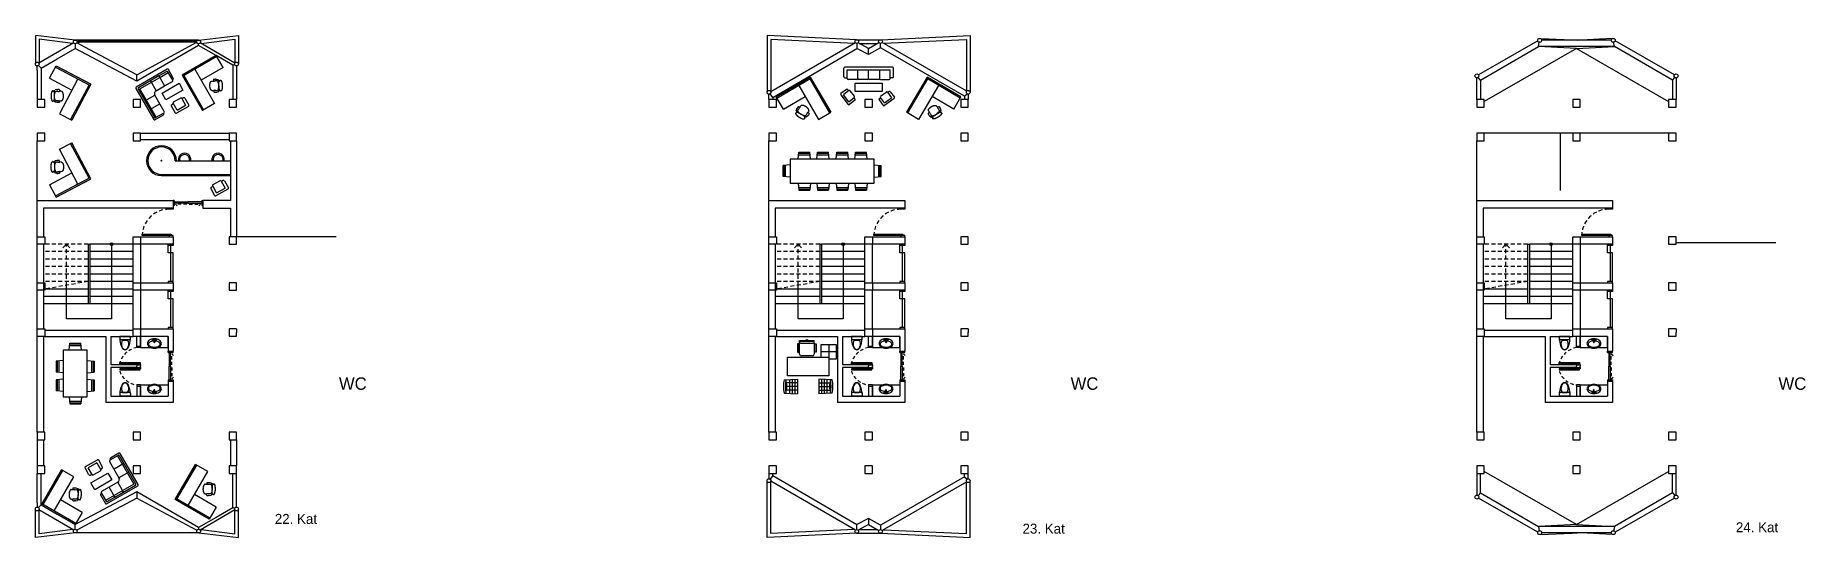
# Model space of a CAD drawing. Header units: millimetres. Extents: x -602 to 362, y 19021 to 19826.
# Drawn here: x -65.9 to 5.2, y 19646.8 to 19667 of the extents above; entities that cross this region are included whole.
import ezdxf

# ---------------------------------------------------------------- set-up
doc = ezdxf.new("R2010")
doc.units = ezdxf.units.MM
doc.linetypes.add('HIDDEN', pattern=[9.525, 6.35, -3.175])
for name, color, linetype in [('Duvar', 8, 'Continuous'), ('Kapı', 5, 'Continuous'), ('SectionCutEdges', 1, 'Continuous'), ('TAŞIYICI', 8, 'Continuous'), ('Tefriş', 254, 'Continuous')]:
    doc.layers.add(name, color=color, linetype=linetype)

msp = doc.modelspace()

# ---------------------------------------------------------------- texts
at = {"char_height": 0.4, "attachment_point": 1}
for s, insert in [('\\pt3.2;{\\fEvogria|b0|i0|c162|p2; 22. Kat}', (-56.41315, 19647.75914)), ('\\pt3.2;{\\fEvogria|b0|i0|c162|p2;23. Kat}', (-26.25076, 19647.36926)), ('\\pt3.2;{\\fEvogria|b0|i0|c162|p2; 24. Kat}', (2.2357, 19647.42355))]:
    msp.add_mtext_dynamic_manual_height_columns(s, width=4.4847805, gutter_width=0.05, heights=[0], dxfattribs=dict(at, insert=insert))

# ---------------------------------------------------------------- blocks, each defined once
blk = doc.blocks.new('Çekirdek')
for points in [[(-4.017, 19655.187), (-4.017, 19655.587)], [(-3.867, 19655.187), (-3.867, 19655.587)], [(-4.017, 19654.437), (-4.017, 19654.387)], [(-4.017, 19654.337), (-4.017, 19654.387)], [(-3.867, 19654.437), (-3.867, 19654.387)], [(-3.867, 19654.337), (-3.867, 19654.387)], [(-4.017, 19653.587), (-4.017, 19653.187)], [(-3.867, 19653.587), (-3.867, 19653.187)]]:
    blk.add_lwpolyline(points)
at = {"layer": 'Duvar'}
for p, q in [((-2.717, 19660.737), (-2.567, 19660.737)), ((-2.717, 19659.587), (-2.567, 19659.587)), ((-5.979, 19659.287), (-5.979, 19656.887)), ((-5.979, 19659.287), (-5.904, 19659.287)), ((-5.904, 19659.287), (-5.904, 19656.887)), ((-4.017, 19655.187), (-3.867, 19655.187)), ((-4.017, 19654.437), (-3.867, 19654.437)), ((-4.017, 19654.337), (-3.867, 19654.337)), ((-4.017, 19653.587), (-3.867, 19653.587))]:
    blk.add_line(p, q, dxfattribs=at)
at = {"layer": 'Duvar', "linetype": 'HIDDEN', "ltscale": 0.025}
for p, q in [((-6.848, 19657.637), (-6.848, 19659.287)), ((-5.979, 19657.787), (-7.717, 19657.487))]:
    blk.add_line(p, q, dxfattribs=at)
at = {"layer": 'Duvar'}
for points in [[(-7.767, 19651.737), (-8.017, 19651.737), (-8.017, 19663.437)], [(-8.017, 19661.037), (-2.567, 19661.037), (-2.567, 19660.737), (-7.767, 19660.737), (-7.767, 19659.587)], [(-4.167, 19655.887), (-4.167, 19659.587)], [(-3.867, 19659.587), (-2.567, 19659.587), (-2.567, 19659.287), (-3.869, 19659.287), (-3.869, 19657.737), (-2.567, 19657.737), (-2.567, 19657.437), (-3.869, 19657.437), (-3.869, 19655.887), (-2.567, 19655.887), (-2.567, 19655.587)], [(-2.717, 19659.637), (-3.806, 19659.637), (-3.806, 19659.687), (-2.642, 19659.687), (-2.642, 19659.637)], [(-7.767, 19659.287), (-7.767, 19655.887)], [(-6.848, 19659.287), (-6.99, 19659.146)], [(-5.036, 19659.287), (-5.036, 19656.287), (-6.848, 19656.287), (-6.848, 19656.287), (-6.848, 19657.637)], [(-4.167, 19659.287), (-5.904, 19659.287)], [(-4.167, 19658.987), (-5.904, 19658.987)], [(-4.167, 19658.687), (-5.904, 19658.687)], [(-4.167, 19658.387), (-5.904, 19658.387)], [(-4.167, 19658.087), (-5.904, 19658.087)], [(-5.979, 19657.187), (-7.767, 19657.187)], [(-5.979, 19657.487), (-7.717, 19657.487)], [(-4.167, 19657.787), (-5.904, 19657.787)], [(-4.167, 19657.487), (-5.904, 19657.487)], [(-4.167, 19657.187), (-5.904, 19657.187)], [(-5.979, 19656.887), (-7.767, 19656.887)], [(-5.904, 19656.887), (-5.979, 19656.887)], [(-4.167, 19656.887), (-5.904, 19656.887)], [(-7.717, 19655.837), (-4.169, 19655.837)], [(-7.767, 19655.587), (-7.767, 19651.737)], [(-7.717, 19655.587), (-5.267, 19655.587)], [(-5.267, 19655.587), (-5.267, 19652.937)], [(-5.067, 19655.587), (-5.067, 19654.437)], [(-5.067, 19655.587), (-4.169, 19655.587)], [(-2.767, 19655.587), (-4.169, 19655.587)], [(-2.767, 19655.587), (-2.767, 19654.987)], [(-2.567, 19655.587), (-2.567, 19654.987)], [(-4.017, 19654.437), (-5.067, 19654.437)], [(-4.017, 19654.337), (-5.067, 19654.337), (-5.067, 19653.187)], [(-2.767, 19653.787), (-2.767, 19653.187)], [(-2.567, 19653.787), (-2.567, 19653.187)], [(-2.567, 19653.187), (-2.567, 19652.937), (-5.267, 19652.937)], [(-5.067, 19653.187), (-2.767, 19653.187)]]:
    blk.add_lwpolyline(points, dxfattribs=at)
at = {"layer": 'Duvar', "linetype": 'HIDDEN', "ltscale": 0.025}
for points in [[(-5.979, 19658.987), (-7.767, 19658.987)], [(-5.979, 19658.687), (-7.767, 19658.687)], [(-5.979, 19659.287), (-7.717, 19659.287)], [(-5.979, 19658.387), (-7.767, 19658.387)], [(-5.979, 19658.087), (-7.767, 19658.087)], [(-5.979, 19657.787), (-7.767, 19657.787)]]:
    blk.add_lwpolyline(points, dxfattribs=at)
at = {"layer": 'Duvar', "linetype": 'HIDDEN'}
blk.add_lwpolyline([(-6.848, 19659.287), (-6.707, 19659.146)], dxfattribs=at)
at = {"layer": 'Duvar'}
blk.add_circle((-5.036, 19659.287), 0.05, dxfattribs=at)
at = {"layer": 'Duvar', "linetype": 'HIDDEN', "ltscale": 0.025}
blk.add_arc((-2.736, 19659.615), 1.072, 88.98364, 176.14565, dxfattribs=at)
at = {"layer": 'Kapı'}
for points in [[(-2.567, 19660.737), (-2.567, 19660.687), (-2.717, 19660.687), (-2.717, 19660.737)], [(-2.567, 19659.587), (-2.567, 19659.637), (-2.717, 19659.637), (-2.717, 19659.587)], [(-2.567, 19659.287), (-2.567, 19659.237), (-2.767, 19659.237), (-2.767, 19659.287)], [(-2.667, 19659.237), (-2.667, 19658.937), (-2.767, 19658.937), (-2.767, 19659.237)], [(-2.567, 19657.787), (-2.567, 19658.937), (-2.667, 19658.937), (-2.667, 19657.787)], [(-2.567, 19657.737), (-2.567, 19657.787), (-2.767, 19657.787), (-2.767, 19657.737)], [(-2.567, 19657.437), (-2.567, 19657.387), (-2.767, 19657.387), (-2.767, 19657.437)], [(-2.667, 19657.387), (-2.667, 19657.087), (-2.767, 19657.087), (-2.767, 19657.387)], [(-2.567, 19655.937), (-2.567, 19657.087), (-2.667, 19657.087), (-2.667, 19655.937)], [(-2.567, 19655.887), (-2.567, 19655.937), (-2.767, 19655.937), (-2.767, 19655.887)], [(-3.867, 19655.187), (-3.867, 19655.137), (-4.017, 19655.137), (-4.017, 19655.187)], [(-4.006, 19654.487), (-4.706, 19654.487), (-4.706, 19654.537), (-3.892, 19654.537), (-3.892, 19654.487)], [(-3.867, 19654.437), (-3.867, 19654.487), (-4.017, 19654.487), (-4.017, 19654.437)], [(-3.867, 19654.337), (-3.867, 19654.287), (-4.017, 19654.287), (-4.017, 19654.337)], [(-2.767, 19654.987), (-2.567, 19654.987)], [(-2.767, 19654.937), (-2.767, 19654.987)], [(-2.767, 19654.937), (-2.567, 19654.937)], [(-2.717, 19654.937), (-2.717, 19654.387), (-2.667, 19654.387), (-2.667, 19654.937)], [(-2.717, 19653.837), (-2.717, 19654.387), (-2.667, 19654.387), (-2.667, 19653.837)], [(-2.567, 19654.937), (-2.567, 19654.987)], [(-4.006, 19654.287), (-4.706, 19654.287), (-4.706, 19654.237), (-3.892, 19654.237), (-3.892, 19654.287)], [(-3.867, 19653.587), (-3.867, 19653.637), (-4.017, 19653.637), (-4.017, 19653.587)], [(-2.767, 19653.837), (-2.567, 19653.837)], [(-2.767, 19653.837), (-2.767, 19653.787)], [(-2.767, 19653.787), (-2.567, 19653.787)], [(-2.567, 19653.837), (-2.567, 19653.787)]]:
    blk.add_lwpolyline(points, dxfattribs=at)
at = {"layer": 'Kapı', "linetype": 'HIDDEN', "ltscale": 0.02}
for points in [[(-2.621, 19654.437), (-2.621, 19654.891), (-2.55, 19654.821)], [(-2.621, 19654.338), (-2.621, 19653.884), (-2.55, 19653.954)]]:
    blk.add_lwpolyline(points, dxfattribs=at)
for centre, radius, start, end in [((-3.867, 19654.27), 0.88, 99.79318, 162.32052), ((-3.927, 19654.456), 0.824, 199.05318, 263.73598)]:
    blk.add_arc(centre, radius, start, end, dxfattribs=at)
at = {"layer": 'SectionCutEdges'}
for p, q in [((-8.017, 19659.287), (-8.017, 19659.587)), ((-8.017, 19659.587), (-7.717, 19659.587)), ((-7.717, 19659.587), (-7.717, 19659.287)), ((-4.167, 19659.587), (-3.867, 19659.587)), ((-4.167, 19659.587), (-3.867, 19659.587)), ((-4.167, 19659.287), (-4.167, 19659.587)), ((-3.867, 19659.587), (-3.867, 19659.287)), ((-3.867, 19659.587), (-3.867, 19659.287)), ((-7.717, 19659.287), (-8.017, 19659.287)), ((-3.867, 19659.287), (-4.167, 19659.287)), ((-3.867, 19659.287), (-4.167, 19659.287)), ((-8.017, 19657.437), (-8.017, 19657.737)), ((-8.017, 19657.737), (-7.717, 19657.737)), ((-7.717, 19657.437), (-8.017, 19657.437)), ((-7.717, 19657.737), (-7.717, 19657.437)), ((-4.167, 19657.737), (-3.867, 19657.737)), ((-4.167, 19657.437), (-4.167, 19657.737)), ((-4.167, 19657.737), (-3.867, 19657.737)), ((-4.167, 19657.437), (-4.167, 19657.737)), ((-3.867, 19657.437), (-4.167, 19657.437)), ((-3.867, 19657.437), (-4.167, 19657.437)), ((-3.867, 19657.737), (-3.867, 19657.437)), ((-3.867, 19657.737), (-3.867, 19657.437)), ((-4.167, 19655.887), (-3.867, 19655.887)), ((-4.167, 19655.587), (-4.167, 19655.887)), ((-4.167, 19655.887), (-3.867, 19655.887)), ((-4.167, 19655.587), (-4.167, 19655.887)), ((-3.867, 19655.887), (-3.867, 19655.587)), ((-3.867, 19655.887), (-3.867, 19655.587))]:
    blk.add_line(p, q, dxfattribs=at)
blk.add_lwpolyline([(-8.017, 19655.887), (-7.717, 19655.887), (-7.717, 19655.587), (-8.017, 19655.587)], close=True, dxfattribs=at)
at = {"layer": 'Tefriş'}
for p, q in [((-4.282, 19655.587), (-4.702, 19655.587)), ((-4.293, 19655.445), (-4.691, 19655.445)), ((-4.594, 19655.436), (-4.39, 19655.436)), ((-4.293, 19655.445), (-4.282, 19655.443)), ((-4.277, 19655.54), (-4.282, 19655.587)), ((-4.282, 19655.443), (-4.277, 19655.49)), ((-4.277, 19655.49), (-4.277, 19655.54)), ((-3.344, 19655.44), (-3.333, 19655.353)), ((-3.29, 19655.44), (-3.301, 19655.353)), ((-4.282, 19653.187), (-4.702, 19653.187)), ((-4.293, 19653.33), (-4.691, 19653.33)), ((-4.594, 19653.339), (-4.39, 19653.339)), ((-4.293, 19653.33), (-4.282, 19653.331)), ((-4.282, 19653.331), (-4.277, 19653.285)), ((-4.277, 19653.235), (-4.282, 19653.187)), ((-4.277, 19653.285), (-4.277, 19653.235)), ((-3.344, 19653.335), (-3.333, 19653.422)), ((-3.29, 19653.335), (-3.301, 19653.422))]:
    blk.add_line(p, q, dxfattribs=at)
for points in [[(-3.867, 19655.587), (-3.867, 19655.137), (-3.457, 19655.137)], [(-3.177, 19655.137), (-2.767, 19655.137), (-2.767, 19655.587)], [(-3.867, 19653.187), (-3.867, 19653.637), (-3.457, 19653.637)], [(-3.177, 19653.637), (-2.767, 19653.637), (-2.767, 19653.187)]]:
    blk.add_lwpolyline(points, dxfattribs=at)
for centre in [(-3.373, 19655.441), (-3.261, 19655.441), (-3.373, 19653.334), (-3.261, 19653.334)]:
    blk.add_circle(centre, 0.0244, dxfattribs=at)
for centre, radius, start, end in [((-4.267, 19655.515), 0.44, 170.53768, 187.73995), ((-4.161, 19655.504), 0.546, 182.18511, 188.88478), ((-4.677, 19655.474), 0.032, 214.70731, 244.74918), ((-3.765, 19655.533), 0.942, 186.85218, 203.48906), ((-4.328, 19655.277), 0.311, 149.1276, 200.08976), ((-4.48, 19655.203), 0.155, 197.24774, 249.54761), ((-4.47, 19655.21), 0.155, 194.77857, 226.85426), ((-4.492, 19655.186), 0.122, 226.85426, 313.14574), ((-4.492, 19655.172), 0.122, 249.54761, 290.45239), ((-4.503, 19655.203), 0.155, 290.45239, 342.75226), ((-4.514, 19655.21), 0.155, 313.14574, 345.22143), ((-4.656, 19655.277), 0.311, 339.91024, 30.8724), ((-5.118, 19655.511), 0.841, 335.14452, 358.15852), ((-3.47, 19655.3), 0.127, 148.14647, 180), ((-3.47, 19655.3), 0.127, 180, 211.85353), ((-3.397, 19655.255), 0.214, 123.69007, 148.14647), ((-3.397, 19655.346), 0.214, 211.85353, 236.30993), ((-3.479, 19655.276), 0.0715, 142.50955, 180), ((-3.479, 19655.276), 0.0715, 180, 217.49045), ((-3.402, 19655.216), 0.169, 118.36905, 142.50955), ((-3.402, 19655.335), 0.169, 217.49045, 241.63095), ((-3.348, 19655.182), 0.301, 105.43708, 123.69007), ((-3.348, 19655.418), 0.301, 236.30993, 254.56292), ((-3.351, 19655.121), 0.277, 102.60812, 118.36905), ((-3.351, 19655.43), 0.277, 241.63095, 257.39188), ((-3.317, 19655.068), 0.42, 90, 105.43708), ((-3.317, 19655.533), 0.42, 254.56292, 270), ((-3.317, 19654.97), 0.432, 92.94664, 102.60812), ((-3.317, 19655.581), 0.432, 257.39188, 270), ((-3.317, 19655.44), 0.0271, 0, 180), ((-3.317, 19655.353), 0.0161, 180, 0), ((-3.317, 19655.068), 0.42, 74.56292, 90), ((-3.317, 19655.581), 0.432, 270, 282.60812), ((-3.317, 19655.533), 0.42, 270, 285.43708), ((-3.317, 19654.97), 0.432, 77.39188, 87.05336), ((-3.283, 19655.121), 0.277, 61.63095, 77.39188), ((-3.283, 19655.43), 0.277, 282.60812, 298.36905), ((-3.285, 19655.182), 0.301, 56.30993, 74.56292), ((-3.285, 19655.418), 0.301, 285.43708, 303.69007), ((-3.232, 19655.216), 0.169, 37.49045, 61.63095), ((-3.232, 19655.335), 0.169, 298.36905, 322.50955), ((-3.237, 19655.255), 0.214, 31.85353, 56.30993), ((-3.237, 19655.346), 0.214, 303.69007, 328.14647), ((-3.154, 19655.276), 0.0715, 0, 37.49045), ((-3.154, 19655.276), 0.0715, 322.50955, 0), ((-3.163, 19655.3), 0.127, 0, 31.85353), ((-3.163, 19655.3), 0.127, 328.14647, 0), ((-3.765, 19653.242), 0.942, 156.51094, 173.14782), ((-4.48, 19653.572), 0.155, 110.45239, 162.75226), ((-4.47, 19653.565), 0.155, 133.14574, 165.22143), ((-4.492, 19653.589), 0.122, 46.85426, 133.14574), ((-4.492, 19653.603), 0.122, 69.54761, 110.45239), ((-4.503, 19653.572), 0.155, 17.24774, 69.54761), ((-4.514, 19653.565), 0.155, 14.77857, 46.85426), ((-5.118, 19653.264), 0.841, 1.84148, 24.85548), ((-3.348, 19653.357), 0.301, 105.43708, 123.69007), ((-3.351, 19653.345), 0.277, 102.60812, 118.36905), ((-3.317, 19653.242), 0.42, 90, 105.43708), ((-3.317, 19653.194), 0.432, 90, 102.60812), ((-3.317, 19653.242), 0.42, 74.56292, 90), ((-3.317, 19653.194), 0.432, 77.39188, 90), ((-3.283, 19653.345), 0.277, 61.63095, 77.39188), ((-3.285, 19653.357), 0.301, 56.30993, 74.56292), ((-4.267, 19653.26), 0.44, 172.26005, 189.46232), ((-4.161, 19653.271), 0.546, 171.11522, 177.81489), ((-4.677, 19653.301), 0.032, 115.25082, 145.29269), ((-4.328, 19653.498), 0.311, 159.91024, 210.8724), ((-4.656, 19653.498), 0.311, 329.1276, 20.08976), ((-3.47, 19653.475), 0.127, 148.14647, 180), ((-3.47, 19653.475), 0.127, 180, 211.85353), ((-3.397, 19653.429), 0.214, 123.69007, 148.14647), ((-3.397, 19653.52), 0.214, 211.85353, 236.30993), ((-3.479, 19653.499), 0.0715, 142.50955, 180), ((-3.479, 19653.499), 0.0715, 180, 217.49045), ((-3.402, 19653.44), 0.169, 118.36905, 142.50955), ((-3.402, 19653.559), 0.169, 217.49045, 241.63095), ((-3.348, 19653.593), 0.301, 236.30993, 254.56292), ((-3.351, 19653.654), 0.277, 241.63095, 257.39188), ((-3.317, 19653.707), 0.42, 254.56292, 270), ((-3.317, 19653.805), 0.432, 257.39188, 267.05336), ((-3.317, 19653.335), 0.0271, 180, 0), ((-3.317, 19653.422), 0.0161, 0, 180), ((-3.317, 19653.707), 0.42, 270, 285.43708), ((-3.317, 19653.805), 0.432, 272.94664, 282.60812), ((-3.283, 19653.654), 0.277, 282.60812, 298.36905), ((-3.285, 19653.593), 0.301, 285.43708, 303.69007), ((-3.232, 19653.44), 0.169, 37.49045, 61.63095), ((-3.232, 19653.559), 0.169, 298.36905, 322.50955), ((-3.237, 19653.429), 0.214, 31.85353, 56.30993), ((-3.237, 19653.52), 0.214, 303.69007, 328.14647), ((-3.154, 19653.499), 0.0715, 0, 37.49045), ((-3.154, 19653.499), 0.0715, 322.50955, 0), ((-3.163, 19653.475), 0.127, 0, 31.85353), ((-3.163, 19653.475), 0.127, 328.14647, 0)]:
    blk.add_arc(centre, radius, start, end, dxfattribs=at)
at = {"layer": 'Kapı', "insert": (4.092, 19653.941), "char_height": 0.5, "attachment_point": 1}
blk.add_mtext_dynamic_manual_height_columns('{\\fEvogria|b0|i0|c162|p2;WC}', width=2.09358, gutter_width=1, heights=[0], dxfattribs=at)
blk = doc.blocks.new('AP00XXXX$0$A$C53421247-flat-2')
at = {"color": 0}
for p, q in [((-0.483, 0.343), (-0.482, 0.349)), ((-0.483, 0.338), (-0.483, 0.343)), ((-0.483, 0.333), (-0.483, 0.338)), ((-0.482, 0.328), (-0.483, 0.333)), ((-0.482, 0.354), (-0.481, 0.361)), ((-0.482, 0.349), (-0.482, 0.354)), ((-0.482, 0.323), (-0.482, 0.328)), ((-0.482, 0.32), (-0.482, 0.323)), ((-0.481, 0.315), (-0.482, 0.32)), ((-0.481, 0.366), (-0.48, 0.373)), ((-0.481, 0.361), (-0.481, 0.366)), ((-0.48, 0.311), (-0.481, 0.315)), ((-0.48, 0.373), (-0.478, 0.379)), ((-0.479, 0.307), (-0.48, 0.311)), ((-0.478, 0.304), (-0.479, 0.307)), ((-0.478, 0.379), (-0.477, 0.386)), ((-0.477, 0.301), (-0.478, 0.304)), ((-0.477, 0.386), (-0.475, 0.393)), ((-0.475, 0.298), (-0.477, 0.301)), ((-0.475, 0.393), (-0.474, 0.4)), ((-0.473, 0.296), (-0.475, 0.298)), ((-0.474, 0.4), (-0.472, 0.407)), ((-0.471, 0.294), (-0.473, 0.296)), ((-0.472, 0.407), (-0.47, 0.414)), ((-0.469, 0.292), (-0.471, 0.294)), ((-0.47, 0.414), (-0.468, 0.421)), ((-0.468, 0.421), (-0.465, 0.429)), ((-0.465, 0.429), (-0.463, 0.437)), ((-0.37, 0.307), (-0.465, 0.291)), ((-0.463, 0.437), (-0.46, 0.445)), ((-0.46, 0.445), (-0.458, 0.453)), ((-0.458, 0.453), (-0.455, 0.46)), ((-0.455, 0.46), (-0.452, 0.469)), ((-0.452, 0.469), (-0.448, 0.477)), ((-0.448, 0.477), (-0.445, 0.485)), ((-0.445, 0.485), (-0.442, 0.493)), ((-0.442, 0.493), (-0.438, 0.501)), ((-0.438, 0.501), (-0.435, 0.509)), ((-0.435, 0.509), (-0.431, 0.518)), ((-0.431, 0.518), (-0.427, 0.526)), ((-0.427, 0.526), (-0.423, 0.535)), ((-0.423, 0.535), (-0.419, 0.543)), ((-0.419, 0.543), (-0.415, 0.551)), ((-0.415, 0.551), (-0.411, 0.559)), ((-0.413, 0.285), (-0.411, 0.3)), ((-0.394, 0.257), (-0.413, 0.285)), ((-0.411, 0.559), (-0.406, 0.567)), ((-0.406, 0.567), (-0.402, 0.575)), ((-0.402, 0.575), (-0.397, 0.583)), ((-0.397, 0.583), (-0.393, 0.591)), ((-0.375, 0.242), (-0.394, 0.257)), ((-0.393, 0.591), (-0.388, 0.599)), ((-0.386, 0.301), (-0.391, 0.289)), ((-0.391, 0.289), (-0.38, 0.266)), ((-0.388, 0.599), (-0.383, 0.607)), ((-0.38, 0.305), (-0.386, 0.301)), ((-0.383, 0.607), (-0.379, 0.615)), ((-0.38, 0.266), (-0.366, 0.258)), ((-0.368, 0.255), (-0.38, 0.233)), ((-0.379, 0.615), (-0.374, 0.622)), ((-0.308, 0.145), (-0.375, 0.204)), ((-0.374, 0.622), (-0.369, 0.629)), ((-0.357, 0.312), (-0.37, 0.307)), ((-0.369, 0.629), (-0.364, 0.637)), ((-0.364, 0.637), (-0.36, 0.644)), ((-0.36, 0.644), (-0.354, 0.651)), ((-0.35, 0.324), (-0.357, 0.312)), ((-0.354, 0.651), (-0.35, 0.658)), ((-0.35, 0.658), (-0.345, 0.664)), ((-0.183, 0.639), (-0.35, 0.324)), ((-0.319, 0.31), (-0.35, 0.324)), ((-0.345, 0.664), (-0.34, 0.671)), ((-0.342, 0.275), (-0.344, 0.267)), ((-0.341, 0.277), (-0.342, 0.275)), ((-0.329, 0.294), (-0.341, 0.277)), ((-0.34, 0.671), (-0.335, 0.677)), ((-0.34, 0.266), (-0.295, 0.233)), ((-0.337, 0.348), (-0.315, 0.335)), ((-0.335, 0.677), (-0.33, 0.683)), ((-0.33, 0.683), (-0.325, 0.689)), ((-0.321, 0.305), (-0.329, 0.294)), ((-0.325, 0.689), (-0.321, 0.695)), ((-0.321, 0.695), (-0.315, 0.7)), ((-0.318, 0.312), (-0.321, 0.305)), ((-0.316, 0.328), (-0.318, 0.312)), ((-0.303, 0.394), (-0.316, 0.328)), ((-0.315, 0.7), (-0.311, 0.706)), ((-0.311, 0.706), (-0.306, 0.71)), ((-0.306, 0.71), (-0.301, 0.716)), ((-0.3, 0.402), (-0.303, 0.394)), ((-0.301, 0.716), (-0.297, 0.72)), ((-0.28, 0.456), (-0.3, 0.402)), ((-0.297, 0.72), (-0.292, 0.724)), ((-0.292, 0.724), (-0.287, 0.728)), ((-0.287, 0.728), (-0.283, 0.732)), ((-0.283, 0.732), (-0.279, 0.735)), ((-0.259, 0.493), (-0.28, 0.456)), ((-0.279, 0.735), (-0.274, 0.739)), ((-0.274, 0.739), (-0.27, 0.742)), ((-0.206, 0.095), (-0.274, 0.123)), ((-0.27, 0.742), (-0.266, 0.744)), ((-0.266, 0.744), (-0.262, 0.746)), ((-0.262, 0.746), (-0.259, 0.749)), ((-0.259, 0.749), (-0.254, 0.75)), ((-0.229, 0.542), (-0.259, 0.493)), ((-0.254, 0.75), (-0.251, 0.752)), ((-0.251, 0.752), (-0.247, 0.753)), ((-0.247, 0.753), (-0.244, 0.754)), ((-0.244, 0.754), (-0.24, 0.755)), ((-0.24, 0.755), (-0.238, 0.755)), ((-0.238, 0.755), (-0.234, 0.755)), ((-0.234, 0.755), (-0.231, 0.755)), ((-0.231, 0.755), (-0.229, 0.755)), ((-0.229, 0.755), (-0.226, 0.754)), ((-0.214, 0.562), (-0.229, 0.542)), ((-0.227, 0.2), (-0.201, 0.189)), ((-0.226, 0.754), (-0.223, 0.753)), ((-0.183, 0.665), (-0.221, 0.75)), ((-0.189, 0.587), (-0.214, 0.562)), ((-0.191, 0.711), (-0.2, 0.703)), ((-0.199, 0.189), (-0.168, 0.179)), ((-0.196, 0.614), (-0.174, 0.603)), ((-0.158, 0.712), (-0.191, 0.711)), ((-0.167, 0.61), (-0.189, 0.587)), ((-0.187, 0.676), (-0.186, 0.682)), ((-0.186, 0.682), (-0.179, 0.691)), ((-0.18, 0.652), (-0.183, 0.665)), ((-0.183, 0.639), (-0.18, 0.652)), ((-0.157, 0.622), (-0.183, 0.639)), ((-0.179, 0.691), (-0.155, 0.697)), ((-0.176, 0.105), (-0.154, 0.146)), ((-0.157, 0.622), (-0.167, 0.61)), ((-0.148, 0.71), (-0.158, 0.712)), ((-0.149, 0.638), (-0.157, 0.622)), ((-0.155, 0.697), (-0.14, 0.692)), ((-0.103, 0.13), (-0.153, 0.149)), ((-0.143, 0.659), (-0.149, 0.638)), ((-0.133, 0.705), (-0.148, 0.71)), ((-0.142, 0.662), (-0.143, 0.659)), ((-0.136, 0.666), (-0.142, 0.662)), ((-0.128, 0.715), (-0.139, 0.693)), ((-0.124, 0.659), (-0.081, 0.644)), ((-0.062, 0.119), (-0.103, 0.13)), ((-0.015, 0.705), (-0.101, 0.727)), ((-0.06, 0.118), (-0.062, 0.119)), ((-0.058, 0.117), (-0.06, 0.118)), ((-0.056, 0.117), (-0.058, 0.117)), ((-0.054, 0.117), (-0.056, 0.117)), ((-0.051, 0.116), (-0.054, 0.117)), ((-0.049, 0.116), (-0.051, 0.116)), ((-0.048, 0.116), (-0.049, 0.116)), ((-0.045, 0.116), (-0.048, 0.116)), ((-0.043, 0.116), (-0.045, 0.116)), ((-0.04, 0.116), (-0.043, 0.116)), ((-0.038, 0.117), (-0.04, 0.116)), ((-0.035, 0.117), (-0.038, 0.117)), ((-0.033, 0.117), (-0.035, 0.117)), ((-0.031, 0.118), (-0.033, 0.117)), ((-0.028, 0.119), (-0.031, 0.118)), ((-0.025, 0.119), (-0.028, 0.119)), ((-0.023, 0.12), (-0.025, 0.119)), ((-0.02, 0.121), (-0.023, 0.12)), ((-0.018, 0.123), (-0.02, 0.121)), ((-0.015, 0.124), (-0.018, 0.123)), ((-0.012, 0.125), (-0.015, 0.124)), ((-0.014, 0.607), (0.009, 0.591)), ((-0.009, 0.126), (-0.012, 0.125)), ((-0.007, 0.128), (-0.009, 0.126)), ((-0.004, 0.129), (-0.007, 0.128)), ((-0.001, 0.131), (-0.004, 0.129)), ((0.002, 0.133), (-0.001, 0.131)), ((0.005, 0.134), (0.002, 0.133)), ((0.008, 0.136), (0.005, 0.134)), ((0.01, 0.138), (0.008, 0.136)), ((0.013, 0.14), (0.01, 0.138)), ((0.011, 0.591), (0.035, 0.571)), ((0.016, 0.142), (0.013, 0.14)), ((0.019, 0.144), (0.016, 0.142)), ((0.022, 0.147), (0.019, 0.144)), ((0.084, 0.653), (0.022, 0.69)), ((0.024, 0.149), (0.022, 0.147)), ((0.027, 0.151), (0.024, 0.149)), ((0.03, 0.154), (0.027, 0.151)), ((0.033, 0.157), (0.03, 0.154)), ((0.036, 0.159), (0.033, 0.157)), ((0.04, 0.162), (0.036, 0.159)), ((0.043, 0.165), (0.04, 0.162)), ((0.045, 0.168), (0.043, 0.165)), ((0.048, 0.171), (0.045, 0.168)), ((0.051, 0.174), (0.048, 0.171)), ((0.054, 0.177), (0.051, 0.174)), ((0.057, 0.181), (0.054, 0.177)), ((0.06, 0.183), (0.057, 0.181)), ((0.062, 0.187), (0.06, 0.183)), ((0.066, 0.19), (0.062, 0.187)), ((0.068, 0.194), (0.066, 0.19)), ((0.071, 0.197), (0.068, 0.194)), ((0.114, 0.546), (0.069, 0.577)), ((0.07, 0.579), (0.093, 0.622)), ((0.074, 0.201), (0.071, 0.197)), ((0.076, 0.204), (0.074, 0.201)), ((0.079, 0.209), (0.076, 0.204)), ((0.082, 0.212), (0.079, 0.209)), ((0.085, 0.216), (0.082, 0.212)), ((0.088, 0.22), (0.085, 0.216)), ((0.091, 0.223), (0.088, 0.22)), ((0.094, 0.228), (0.091, 0.223)), ((0.096, 0.232), (0.094, 0.228)), ((0.099, 0.236), (0.096, 0.232)), ((0.101, 0.239), (0.099, 0.236)), ((0.104, 0.244), (0.101, 0.239)), ((0.106, 0.247), (0.104, 0.244)), ((0.109, 0.252), (0.106, 0.247)), ((0.111, 0.257), (0.109, 0.252)), ((0.114, 0.26), (0.111, 0.257)), ((0.148, 0.518), (0.114, 0.546)), ((0.116, 0.265), (0.114, 0.26)), ((0.119, 0.269), (0.116, 0.265)), ((0.121, 0.273), (0.119, 0.269)), ((0.123, 0.277), (0.121, 0.273)), ((0.125, 0.282), (0.123, 0.277)), ((0.127, 0.286), (0.125, 0.282)), ((0.13, 0.291), (0.127, 0.286)), ((0.132, 0.296), (0.13, 0.291)), ((0.134, 0.3), (0.132, 0.296)), ((0.136, 0.304), (0.134, 0.3)), ((0.138, 0.309), (0.136, 0.304)), ((0.14, 0.313), (0.138, 0.309)), ((0.141, 0.318), (0.14, 0.313)), ((0.144, 0.322), (0.141, 0.318)), ((0.145, 0.327), (0.144, 0.322)), ((0.147, 0.331), (0.145, 0.327)), ((0.149, 0.335), (0.147, 0.331)), ((0.148, 0.518), (0.15, 0.517)), ((0.15, 0.34), (0.149, 0.335)), ((0.15, 0.517), (0.151, 0.516)), ((0.152, 0.344), (0.15, 0.34)), ((0.151, 0.516), (0.153, 0.514)), ((0.153, 0.349), (0.152, 0.344)), ((0.153, 0.514), (0.154, 0.512)), ((0.155, 0.353), (0.153, 0.349)), ((0.154, 0.512), (0.156, 0.51)), ((0.157, 0.358), (0.155, 0.353)), ((0.156, 0.51), (0.157, 0.509)), ((0.157, 0.509), (0.159, 0.507)), ((0.158, 0.362), (0.157, 0.358)), ((0.159, 0.366), (0.158, 0.362)), ((0.159, 0.507), (0.16, 0.505)), ((0.16, 0.371), (0.159, 0.366)), ((0.16, 0.505), (0.161, 0.503)), ((0.162, 0.375), (0.16, 0.371)), ((0.161, 0.503), (0.162, 0.502)), ((0.162, 0.502), (0.163, 0.499)), ((0.163, 0.379), (0.162, 0.375)), ((0.163, 0.499), (0.165, 0.497)), ((0.164, 0.384), (0.163, 0.379)), ((0.165, 0.388), (0.164, 0.384)), ((0.165, 0.497), (0.165, 0.494)), ((0.165, 0.494), (0.166, 0.492)), ((0.166, 0.392), (0.165, 0.388)), ((0.166, 0.492), (0.167, 0.49)), ((0.167, 0.396), (0.166, 0.392)), ((0.167, 0.49), (0.168, 0.487)), ((0.169, 0.405), (0.167, 0.4)), ((0.167, 0.4), (0.167, 0.396)), ((0.168, 0.487), (0.169, 0.484)), ((0.169, 0.484), (0.169, 0.481)), ((0.169, 0.481), (0.17, 0.478)), ((0.17, 0.416), (0.169, 0.412)), ((0.169, 0.412), (0.169, 0.409)), ((0.169, 0.409), (0.169, 0.405)), ((0.17, 0.478), (0.17, 0.476)), ((0.17, 0.476), (0.171, 0.473)), ((0.171, 0.42), (0.17, 0.416)), ((0.171, 0.473), (0.171, 0.47)), ((0.171, 0.47), (0.172, 0.467)), ((0.172, 0.428), (0.171, 0.424)), ((0.171, 0.424), (0.171, 0.42)), ((0.172, 0.467), (0.172, 0.463)), ((0.172, 0.463), (0.172, 0.46)), ((0.172, 0.46), (0.173, 0.457)), ((0.173, 0.454), (0.172, 0.45)), ((0.172, 0.45), (0.172, 0.447)), ((0.172, 0.447), (0.173, 0.443)), ((0.173, 0.443), (0.172, 0.439)), ((0.172, 0.439), (0.172, 0.436)), ((0.172, 0.436), (0.172, 0.432)), ((0.172, 0.432), (0.172, 0.428)), ((0.173, 0.457), (0.173, 0.454))]:
    blk.add_line(p, q, dxfattribs=at)
for centre, radius, start, end in [((-0.465, 0.297), 0.00587, 230.3011, 279.93727), ((-0.359, 0.222), 0.0235, 151.08594, 229.32627), ((-0.348, 0.244), 0.0235, 72.28395, 151.08594), ((-0.216, 0.251), 0.141, 229.02566, 245.35383), ((-0.12, 0.505), 0.324, 237.11487, 250.66178), ((-0.226, 0.747), 0.00587, 24.16374, 63.02312), ((-0.197, 0.116), 0.0235, 246.08595, 332.41816), ((-0.192, 0.211), 0.0235, 248.58833, 253.72809), ((-0.175, 0.157), 0.0235, 332.41816, 70.7438), ((-0.119, 0.681), 0.0235, 151.11621, 235.14315), ((-0.119, 0.681), 0.0235, 235.14315, 256.79955), ((-0.107, 0.704), 0.0235, 75.81065, 151.11621), ((-0.204, 0.345), 0.324, 54.17453, 67.72144), ((-0.05, 0.568), 0.141, 59.48249, 75.81065), ((-0.004, 0.572), 0.0235, 51.10824, 56.24798), ((0.049, 0.59), 0.0235, 231.10822, 332.41816), ((0.072, 0.633), 0.0235, 332.41816, 59.48249)]:
    blk.add_arc(centre, radius, start, end, dxfattribs=at)

# ---------------------------------------------------------------- linework, layer by layer
for p, q in [((-30.4309, 19666.86496), (-30.40935, 19666.8624)), ((-53.79877, 19658.88749), (-57.79877, 19658.88749)), ((-30.4309, 19646.91002), (-30.40935, 19646.91258))]:
    msp.add_line(p, q)
at = {"layer": 'Duvar'}
msp.add_line((-4.66684, 19663.03749), (-7.71684, 19663.03749), dxfattribs=at)
for points in [[(-61.64877, 19663.03749), (-58.09877, 19663.03749)], [(-61.64545, 19662.78738), (-58.09545, 19662.78738)], [(-58.04877, 19662.73749), (-58.04877, 19660.33749), (-59.14877, 19660.33749), (-59.14877, 19660.03749), (-58.04877, 19660.03749), (-58.04877, 19658.88749)], [(-57.79877, 19662.73749), (-57.79877, 19658.88749)], [(-65.79877, 19650.73749), (-65.79877, 19649.68749)], [(-65.54877, 19650.73749), (-65.54877, 19649.68749)], [(-58.04877, 19650.73749), (-58.04877, 19649.68749)], [(-57.79877, 19650.73749), (-57.79877, 19649.68749)]]:
    msp.add_lwpolyline(points, dxfattribs=at)
at = {"layer": 'Kapı'}
for points in [[(-0.01684, 19663.03749), (-4.66684, 19663.03749), (-4.66684, 19660.73749)], [(-60.34877, 19660.33749), (-60.34877, 19660.13749)], [(-60.29877, 19660.33749), (-60.34877, 19660.33749)], [(-60.29877, 19660.13749), (-60.34877, 19660.13749)], [(-60.29877, 19660.33749), (-60.29877, 19660.13749)], [(-60.29877, 19660.28749), (-59.74877, 19660.28749), (-59.74877, 19660.23749), (-60.29877, 19660.23749)], [(-59.19877, 19660.28749), (-59.74877, 19660.28749), (-59.74877, 19660.23749), (-59.19877, 19660.23749)], [(-59.19877, 19660.33749), (-59.19877, 19660.13749)], [(-59.19877, 19660.33749), (-59.14877, 19660.33749)], [(-59.19877, 19660.13749), (-59.14877, 19660.13749)], [(-59.14877, 19660.33749), (-59.14877, 19660.13749)]]:
    msp.add_lwpolyline(points, dxfattribs=at)
at = {"layer": 'Kapı', "linetype": 'HIDDEN', "ltscale": 0.02}
for points in [[(-59.79811, 19660.1917), (-60.25275, 19660.1917), (-60.18204, 19660.12099)], [(-59.69944, 19660.1917), (-59.2448, 19660.1917), (-59.31551, 19660.12099)]]:
    msp.add_lwpolyline(points, dxfattribs=at)
at = {"layer": 'SectionCutEdges'}
for p, q in [((-64.3369, 19666.6616), (-65.73382, 19665.85509)), ((-65.00449, 19666.02616), (-64.27577, 19666.44689)), ((-64.27577, 19666.63006), (-64.27577, 19666.44689)), ((-61.79877, 19665.13482), (-64.27577, 19666.44689)), ((-63.88967, 19666.49238), (-64.21318, 19666.66374)), ((-61.79877, 19665.38482), (-63.88967, 19666.49238)), ((-61.79877, 19665.38482), (-59.39654, 19666.69917)), ((-59.32178, 19666.56492), (-61.79877, 19665.13482)), ((-59.32178, 19666.56492), (-59.32119, 19666.63006)), ((-58.62312, 19666.16155), (-59.32178, 19666.56492)), ((-57.86357, 19665.85535), (-59.25697, 19666.6673)), ((-32.9591, 19666.66643), (-36.35773, 19664.70423)), ((-36.27935, 19664.47517), (-32.90634, 19666.44689)), ((-32.9049, 19666.64459), (-32.90634, 19666.44689)), ((-32.42935, 19666.19423), (-32.90634, 19666.44689)), ((-32.42935, 19666.44423), (-32.85175, 19666.66797)), ((-32.42935, 19666.44423), (-32.01745, 19666.68204)), ((-31.95235, 19666.46962), (-32.42935, 19666.19423)), ((-32.42935, 19666.19423), (-32.42935, 19666.44423)), ((-31.95235, 19666.46962), (-31.95078, 19666.6446)), ((-31.27554, 19666.07886), (-31.95235, 19666.46962)), ((-28.49265, 19664.72216), (-31.88728, 19666.68256)), ((-5.56997, 19666.75207), (-7.94872, 19665.3787)), ((-7.86684, 19665.17597), (-5.53985, 19666.51946)), ((-2.49384, 19666.51946), (-5.53985, 19666.51946)), ((-5.05322, 19666.76946), (-5.41458, 19666.76946)), ((-4.67682, 19666.76946), (-5.05322, 19666.76946)), ((-4.35621, 19666.76946), (-4.67682, 19666.76946)), ((-4.11321, 19666.76946), (-4.35621, 19666.76946)), ((-3.99453, 19666.77104), (-4.11321, 19666.76946)), ((-3.87585, 19666.76946), (-3.99453, 19666.77104)), ((-3.63285, 19666.76946), (-3.87585, 19666.76946)), ((-3.31223, 19666.76946), (-3.63285, 19666.76946)), ((-2.93584, 19666.76946), (-3.31223, 19666.76946)), ((-2.6191, 19666.76946), (-2.93584, 19666.76946)), ((-0.16684, 19665.17597), (-2.49384, 19666.51946)), ((-0.08416, 19665.38006), (-2.46373, 19666.75205)), ((-65.79877, 19665.56759), (-65.79877, 19665.74259)), ((-65.64877, 19665.65419), (-65.00449, 19666.02616)), ((-57.94877, 19665.77222), (-58.62312, 19666.16155)), ((-57.87056, 19665.79587), (-57.94877, 19665.77222)), ((-57.94877, 19665.77222), (-57.94877, 19664.38749)), ((-57.79877, 19665.74259), (-57.79877, 19665.68561)), ((-28.57935, 19664.52222), (-31.27554, 19666.07886)), ((-65.79877, 19665.56759), (-65.79877, 19664.38749)), ((-65.64877, 19665.65419), (-65.64877, 19664.38749)), ((-61.79877, 19665.13482), (-61.79877, 19665.38482)), ((-57.79877, 19665.68561), (-57.79877, 19664.38749)), ((-8.01684, 19664.38749), (-8.01684, 19665.2607)), ((-7.86684, 19665.17597), (-7.86684, 19664.38749)), ((-0.16684, 19665.17597), (-0.16684, 19664.38749)), ((-0.01684, 19665.2607), (-0.01684, 19664.38749)), ((-65.49877, 19664.38749), (-65.79877, 19664.38749)), ((-65.79877, 19664.38749), (-65.79877, 19664.08749)), ((-65.49877, 19664.08749), (-65.49877, 19664.38749)), ((-61.64877, 19664.38749), (-61.94877, 19664.38749)), ((-61.94877, 19664.38749), (-61.94877, 19664.08749)), ((-61.64877, 19664.08749), (-61.64877, 19664.38749)), ((-57.79877, 19664.38749), (-58.09877, 19664.38749)), ((-58.09877, 19664.38749), (-58.09877, 19664.08749)), ((-57.79877, 19664.08749), (-57.79877, 19664.38749)), ((-36.42935, 19664.38749), (-36.42935, 19664.60695)), ((-36.12935, 19664.38749), (-36.42935, 19664.38749)), ((-36.42935, 19664.38749), (-36.42935, 19664.08749)), ((-36.12935, 19664.08749), (-36.12935, 19664.38749)), ((-32.27935, 19664.38749), (-32.57935, 19664.38749)), ((-32.57935, 19664.38749), (-32.57935, 19664.08749)), ((-32.27935, 19664.08749), (-32.27935, 19664.38749)), ((-28.42935, 19664.38749), (-28.72935, 19664.38749)), ((-28.72935, 19664.38749), (-28.72935, 19664.08749)), ((-28.57935, 19664.52222), (-28.57935, 19664.38749)), ((-28.42935, 19664.60695), (-28.42935, 19664.38749)), ((-28.42935, 19664.08749), (-28.42935, 19664.38749)), ((-7.71684, 19664.38749), (-8.01684, 19664.38749)), ((-8.01684, 19664.38749), (-8.01684, 19664.08749)), ((-7.71684, 19664.08749), (-7.71684, 19664.38749)), ((-3.86684, 19664.38749), (-4.16684, 19664.38749)), ((-4.16684, 19664.38749), (-4.16684, 19664.08749)), ((-3.86684, 19664.08749), (-3.86684, 19664.38749)), ((-0.01684, 19664.38749), (-0.31684, 19664.38749)), ((-0.31684, 19664.38749), (-0.31684, 19664.08749)), ((-0.01684, 19664.08749), (-0.01684, 19664.38749)), ((-65.79877, 19664.08749), (-65.49877, 19664.08749)), ((-61.94877, 19664.08749), (-61.64877, 19664.08749)), ((-58.09877, 19664.08749), (-57.79877, 19664.08749)), ((-36.42935, 19664.08749), (-36.12935, 19664.08749)), ((-32.57935, 19664.08749), (-32.27935, 19664.08749)), ((-28.72935, 19664.08749), (-28.42935, 19664.08749)), ((-8.01684, 19664.08749), (-7.71684, 19664.08749)), ((-4.16684, 19664.08749), (-3.86684, 19664.08749)), ((-0.31684, 19664.08749), (-0.01684, 19664.08749)), ((-65.79877, 19663.03749), (-65.79877, 19662.73749)), ((-65.49877, 19663.03749), (-65.79877, 19663.03749)), ((-65.49877, 19662.73749), (-65.49877, 19663.03749)), ((-61.64877, 19663.03749), (-61.94877, 19663.03749)), ((-61.94877, 19663.03749), (-61.94877, 19662.73749)), ((-61.64877, 19662.73749), (-61.64877, 19663.03749)), ((-57.79877, 19663.03749), (-58.09877, 19663.03749)), ((-58.09877, 19663.03749), (-58.09877, 19662.73749)), ((-57.79877, 19662.73749), (-57.79877, 19663.03749)), ((-36.42935, 19663.03749), (-36.42935, 19662.73749)), ((-36.12935, 19663.03749), (-36.42935, 19663.03749)), ((-36.12935, 19662.73749), (-36.12935, 19663.03749)), ((-32.27935, 19663.03749), (-32.57935, 19663.03749)), ((-32.57935, 19663.03749), (-32.57935, 19662.73749)), ((-32.27935, 19662.73749), (-32.27935, 19663.03749)), ((-28.42935, 19663.03749), (-28.72935, 19663.03749)), ((-28.72935, 19663.03749), (-28.72935, 19662.73749)), ((-28.42935, 19662.73749), (-28.42935, 19663.03749)), ((-8.01684, 19663.03749), (-8.01684, 19662.73749)), ((-7.71684, 19663.03749), (-8.01684, 19663.03749)), ((-7.71684, 19662.73749), (-7.71684, 19663.03749)), ((-3.86684, 19663.03749), (-4.16684, 19663.03749)), ((-4.16684, 19663.03749), (-4.16684, 19662.73749)), ((-3.86684, 19662.73749), (-3.86684, 19663.03749)), ((-0.01684, 19663.03749), (-0.31684, 19663.03749)), ((-0.31684, 19663.03749), (-0.31684, 19662.73749)), ((-0.01684, 19662.73749), (-0.01684, 19663.03749)), ((-65.79877, 19662.73749), (-65.49877, 19662.73749)), ((-61.94877, 19662.73749), (-61.64877, 19662.73749)), ((-58.09877, 19662.73749), (-57.79877, 19662.73749)), ((-36.42935, 19662.73749), (-36.12935, 19662.73749)), ((-32.57935, 19662.73749), (-32.27935, 19662.73749)), ((-28.72935, 19662.73749), (-28.42935, 19662.73749)), ((-8.01684, 19662.73749), (-7.71684, 19662.73749)), ((-4.16684, 19662.73749), (-3.86684, 19662.73749)), ((-0.31684, 19662.73749), (-0.01684, 19662.73749)), ((-57.79877, 19658.88749), (-58.09877, 19658.88749)), ((-58.09877, 19658.88749), (-58.09877, 19658.58749)), ((-57.79877, 19658.73749), (-57.79877, 19658.88749)), ((-57.79877, 19658.58749), (-57.79877, 19658.73749)), ((-28.42935, 19658.88749), (-28.72935, 19658.88749)), ((-28.72935, 19658.88749), (-28.72935, 19658.58749)), ((-28.42935, 19658.73749), (-28.42935, 19658.88749)), ((-28.42935, 19658.58749), (-28.42935, 19658.73749)), ((-0.01684, 19658.88749), (-0.31684, 19658.88749)), ((-0.31684, 19658.88749), (-0.31684, 19658.58749)), ((-0.01684, 19658.73749), (-0.01684, 19658.88749)), ((-0.01684, 19658.58749), (-0.01684, 19658.73749)), ((3.98316, 19658.63804), (-0.01684, 19658.63804)), ((-58.09877, 19658.58749), (-57.79877, 19658.58749)), ((-28.72935, 19658.58749), (-28.42935, 19658.58749)), ((-0.31684, 19658.58749), (-0.01684, 19658.58749)), ((-57.79877, 19657.03749), (-58.09877, 19657.03749)), ((-58.09877, 19657.03749), (-58.09877, 19656.73749)), ((-58.09877, 19656.73749), (-57.79877, 19656.73749)), ((-57.79877, 19656.73749), (-57.79877, 19657.03749)), ((-28.42935, 19657.03749), (-28.72935, 19657.03749)), ((-28.72935, 19657.03749), (-28.72935, 19656.73749)), ((-28.72935, 19656.73749), (-28.42935, 19656.73749)), ((-28.42935, 19656.73749), (-28.42935, 19657.03749)), ((-0.01684, 19657.03749), (-0.31684, 19657.03749)), ((-0.31684, 19657.03749), (-0.31684, 19656.73749)), ((-0.31684, 19656.73749), (-0.01684, 19656.73749)), ((-0.01684, 19656.73749), (-0.01684, 19657.03749)), ((-57.79877, 19655.18749), (-58.09877, 19655.18749)), ((-58.09877, 19655.18749), (-58.09877, 19654.88749)), ((-57.79877, 19655.18749), (-57.79877, 19655.03749)), ((-57.79877, 19654.88749), (-57.79877, 19655.03749)), ((-28.42935, 19655.18749), (-28.72935, 19655.18749)), ((-28.72935, 19655.18749), (-28.72935, 19654.88749)), ((-28.42935, 19655.18749), (-28.42935, 19655.03749)), ((-28.42935, 19654.88749), (-28.42935, 19655.03749)), ((-0.01684, 19655.18749), (-0.31684, 19655.18749)), ((-0.31684, 19655.18749), (-0.31684, 19654.88749)), ((-0.01684, 19655.18749), (-0.01684, 19655.03749)), ((-0.01684, 19654.88749), (-0.01684, 19655.03749)), ((-58.09877, 19654.88749), (-57.79877, 19654.88749)), ((-28.72935, 19654.88749), (-28.42935, 19654.88749)), ((-0.31684, 19654.88749), (-0.01684, 19654.88749)), ((-65.79877, 19651.03749), (-65.79877, 19650.73749)), ((-65.49877, 19651.03749), (-65.79877, 19651.03749)), ((-65.49877, 19650.73749), (-65.49877, 19651.03749)), ((-61.64877, 19651.03749), (-61.94877, 19651.03749)), ((-61.94877, 19651.03749), (-61.94877, 19650.73749)), ((-61.64877, 19650.73749), (-61.64877, 19651.03749)), ((-57.79877, 19651.03749), (-58.09877, 19651.03749)), ((-58.09877, 19651.03749), (-58.09877, 19650.73749)), ((-57.79877, 19650.73749), (-57.79877, 19651.03749)), ((-36.42935, 19651.03749), (-36.42935, 19650.73749)), ((-36.12935, 19651.03749), (-36.42935, 19651.03749)), ((-36.12935, 19650.73749), (-36.12935, 19651.03749)), ((-32.27935, 19651.03749), (-32.57935, 19651.03749)), ((-32.57935, 19651.03749), (-32.57935, 19650.73749)), ((-32.27935, 19650.73749), (-32.27935, 19651.03749)), ((-28.42935, 19651.03749), (-28.72935, 19651.03749)), ((-28.72935, 19651.03749), (-28.72935, 19650.73749)), ((-28.42935, 19650.73749), (-28.42935, 19651.03749)), ((-8.01684, 19651.03749), (-8.01684, 19650.73749)), ((-7.71684, 19651.03749), (-8.01684, 19651.03749)), ((-7.71684, 19650.73749), (-7.71684, 19651.03749)), ((-3.86684, 19651.03749), (-4.16684, 19651.03749)), ((-4.16684, 19651.03749), (-4.16684, 19650.73749)), ((-3.86684, 19650.73749), (-3.86684, 19651.03749)), ((-0.01684, 19651.03749), (-0.31684, 19651.03749)), ((-0.31684, 19651.03749), (-0.31684, 19650.73749)), ((-0.01684, 19650.73749), (-0.01684, 19651.03749)), ((-65.79877, 19650.73749), (-65.49877, 19650.73749)), ((-61.94877, 19650.73749), (-61.64877, 19650.73749)), ((-58.09877, 19650.73749), (-57.79877, 19650.73749)), ((-36.42935, 19650.73749), (-36.12935, 19650.73749)), ((-32.57935, 19650.73749), (-32.27935, 19650.73749)), ((-28.72935, 19650.73749), (-28.42935, 19650.73749)), ((-8.01684, 19650.73749), (-7.71684, 19650.73749)), ((-4.16684, 19650.73749), (-3.86684, 19650.73749)), ((-0.31684, 19650.73749), (-0.01684, 19650.73749)), ((-65.79877, 19649.68749), (-65.79877, 19649.38749)), ((-65.49877, 19649.68749), (-65.79877, 19649.68749)), ((-65.79877, 19648.2074), (-65.79877, 19649.38749)), ((-65.79877, 19649.38749), (-65.49877, 19649.38749)), ((-65.64877, 19648.12079), (-65.64877, 19649.38749)), ((-65.49877, 19649.38749), (-65.49877, 19649.68749)), ((-61.64877, 19649.68749), (-61.94877, 19649.68749)), ((-61.94877, 19649.68749), (-61.94877, 19649.38749)), ((-61.94877, 19649.38749), (-61.64877, 19649.38749)), ((-61.64877, 19649.38749), (-61.64877, 19649.68749)), ((-57.79877, 19649.68749), (-58.09877, 19649.68749)), ((-58.09877, 19649.68749), (-58.09877, 19649.38749)), ((-58.09877, 19649.38749), (-57.79877, 19649.38749)), ((-57.94877, 19648.00276), (-57.94877, 19649.38749)), ((-57.79877, 19649.38749), (-57.79877, 19649.68749)), ((-57.79877, 19648.08937), (-57.79877, 19649.38749)), ((-36.42935, 19649.68749), (-36.42935, 19649.38749)), ((-36.12935, 19649.68749), (-36.42935, 19649.68749)), ((-36.42935, 19649.38749), (-36.12935, 19649.38749)), ((-36.42935, 19649.38749), (-36.42935, 19649.16803)), ((-36.27935, 19649.29981), (-36.27935, 19649.38749)), ((-36.12935, 19649.38749), (-36.12935, 19649.68749)), ((-32.27935, 19649.68749), (-32.57935, 19649.68749)), ((-32.57935, 19649.68749), (-32.57935, 19649.38749)), ((-32.57935, 19649.38749), (-32.27935, 19649.38749)), ((-32.27935, 19649.38749), (-32.27935, 19649.68749)), ((-28.42935, 19649.68749), (-28.72935, 19649.68749)), ((-28.72935, 19649.68749), (-28.72935, 19649.38749)), ((-28.72935, 19649.38749), (-28.42935, 19649.38749)), ((-28.57935, 19649.25276), (-28.57935, 19649.38749)), ((-28.42935, 19649.38749), (-28.42935, 19649.68749)), ((-28.42935, 19649.16803), (-28.42935, 19649.38749)), ((-8.01684, 19649.68749), (-8.01684, 19649.38749)), ((-7.71684, 19649.68749), (-8.01684, 19649.68749)), ((-8.01684, 19649.38749), (-7.71684, 19649.38749)), ((-8.01684, 19649.38749), (-8.01684, 19648.51428)), ((-7.86684, 19648.59901), (-7.86684, 19649.38749)), ((-7.71684, 19649.38749), (-7.71684, 19649.68749)), ((-3.86684, 19649.68749), (-4.16684, 19649.68749)), ((-4.16684, 19649.68749), (-4.16684, 19649.38749)), ((-4.16684, 19649.38749), (-3.86684, 19649.38749)), ((-3.86684, 19649.38749), (-3.86684, 19649.68749)), ((-0.01684, 19649.68749), (-0.31684, 19649.68749)), ((-0.31684, 19649.68749), (-0.31684, 19649.38749)), ((-0.31684, 19649.38749), (-0.01684, 19649.38749)), ((-0.16684, 19648.59901), (-0.16684, 19649.38749)), ((-0.01684, 19649.38749), (-0.01684, 19649.68749)), ((-0.01684, 19648.51428), (-0.01684, 19649.38749)), ((-32.9591, 19647.10855), (-36.35773, 19649.07075)), ((-36.27935, 19649.29981), (-32.90634, 19647.32809)), ((-28.49265, 19649.05282), (-31.88728, 19647.09242)), ((-28.57935, 19649.25276), (-31.27554, 19647.69612)), ((-65.79877, 19648.2074), (-65.79877, 19648.0324)), ((-65.64877, 19648.12079), (-65.00449, 19647.74882)), ((-61.79877, 19648.64016), (-64.27577, 19647.32809)), ((-61.79877, 19648.39016), (-63.88967, 19647.28261)), ((-59.32178, 19647.21006), (-61.79877, 19648.64016)), ((-61.79877, 19648.64016), (-61.79877, 19648.39016)), ((-61.79877, 19648.39016), (-59.38796, 19647.1052)), ((-57.94877, 19648.00276), (-58.62312, 19647.61343)), ((-57.87056, 19647.97911), (-57.94877, 19648.00276)), ((-57.79877, 19648.0324), (-57.79877, 19648.08937)), ((-5.56997, 19647.02291), (-7.94872, 19648.39628)), ((-7.86684, 19648.59901), (-5.53985, 19647.25552)), ((-0.16684, 19648.59901), (-2.49384, 19647.25552)), ((-0.08416, 19648.39492), (-2.46373, 19647.02293)), ((-64.3369, 19647.11338), (-65.73382, 19647.9199)), ((-65.00449, 19647.74882), (-64.27577, 19647.32809)), ((-64.27577, 19647.14493), (-64.27577, 19647.32809)), ((-63.88967, 19647.28261), (-64.21318, 19647.11124)), ((-58.62312, 19647.61343), (-59.32178, 19647.21006)), ((-57.86357, 19647.91964), (-59.25697, 19647.10769)), ((-32.42935, 19647.58075), (-32.90634, 19647.32809)), ((-32.9049, 19647.13039), (-32.90634, 19647.32809)), ((-32.42935, 19647.33075), (-32.85175, 19647.10701)), ((-31.95235, 19647.30536), (-32.42935, 19647.58075)), ((-32.42935, 19647.58075), (-32.42935, 19647.33075)), ((-32.42935, 19647.33075), (-32.01745, 19647.09294)), ((-31.27554, 19647.69612), (-31.95235, 19647.30536)), ((-31.95235, 19647.30536), (-31.95078, 19647.13039)), ((-2.49384, 19647.25552), (-5.53985, 19647.25552)), ((-59.32178, 19647.21006), (-59.32119, 19647.14492)), ((-5.05322, 19647.00552), (-5.41458, 19647.00552)), ((-4.67682, 19647.00552), (-5.05322, 19647.00552)), ((-4.35621, 19647.00552), (-4.67682, 19647.00552)), ((-4.11321, 19647.00552), (-4.35621, 19647.00552)), ((-3.99453, 19647.00394), (-4.11321, 19647.00552)), ((-3.87585, 19647.00552), (-3.99453, 19647.00394)), ((-3.63285, 19647.00552), (-3.87585, 19647.00552)), ((-3.31223, 19647.00552), (-3.63285, 19647.00552)), ((-2.93584, 19647.00552), (-3.31223, 19647.00552)), ((-2.6191, 19647.00552), (-2.93584, 19647.00552))]:
    msp.add_line(p, q, dxfattribs=at)
for points in [[(-5.53985, 19666.51946), (-5.50766, 19666.69213)], [(-2.49384, 19666.51946), (-2.52602, 19666.69213)], [(-65.64877, 19665.65419), (-65.74805, 19665.76234)], [(-7.86684, 19665.17597), (-7.96365, 19665.28142)], [(-0.16684, 19665.17597), (-0.07004, 19665.28142)], [(-36.27935, 19664.47517), (-36.38531, 19664.62124)], [(-36.27935, 19664.47517), (-36.27935, 19664.38749)], [(-28.57935, 19664.52222), (-28.47339, 19664.62124)], [(-36.27935, 19649.29981), (-36.38531, 19649.15374)], [(-28.57935, 19649.25276), (-28.47339, 19649.15374)], [(-65.64877, 19648.12079), (-65.74805, 19648.01265)], [(-7.86684, 19648.59901), (-7.96365, 19648.49356)], [(-0.16684, 19648.59901), (-0.07004, 19648.49356)], [(-5.53985, 19647.25552), (-5.50766, 19647.08285)], [(-2.49384, 19647.25552), (-2.52602, 19647.08285)]]:
    msp.add_lwpolyline(points, dxfattribs=at)
for centre, radius in [((-64.27577, 19666.70506), 0.075), ((-59.32178, 19666.70506), 0.075), ((-32.90618, 19666.71958), 0.075), ((-31.95252, 19666.71958), 0.075), ((-5.49325, 19666.76946), 0.07867), ((-2.54044, 19666.76946), 0.07867), ((-65.79877, 19665.81759), 0.075), ((-57.79877, 19665.81759), 0.075), ((-8.01684, 19665.33937), 0.07867), ((-0.01684, 19665.33937), 0.07867), ((-36.42935, 19664.68195), 0.075), ((-28.42935, 19664.68195), 0.075), ((-36.42935, 19649.09303), 0.075), ((-28.42935, 19649.09303), 0.075), ((-65.79877, 19647.9574), 0.075), ((-57.79877, 19647.9574), 0.075), ((-8.01684, 19648.43561), 0.07867), ((-0.01684, 19648.43561), 0.07867), ((-64.27577, 19647.06993), 0.075), ((-59.32178, 19647.06993), 0.075), ((-32.90618, 19647.05541), 0.075), ((-31.95252, 19647.05541), 0.075), ((-5.49325, 19647.00552), 0.07867), ((-2.54044, 19647.00552), 0.07867)]:
    msp.add_circle(centre, radius, dxfattribs=at)
at = {"layer": 'TAŞIYICI'}
for p, q in [((-4.01684, 19666.44689), (-7.71684, 19664.3107)), ((-4.01684, 19666.44689), (-5.53985, 19666.51946)), ((-5.45998, 19666.84075), (-4.18544, 19666.78212)), ((-4.18544, 19666.78212), (-3.99454, 19666.77104)), ((-4.01684, 19666.44689), (-2.49384, 19666.51946)), ((-4.01684, 19666.44689), (-0.31684, 19664.3107)), ((-3.84508, 19666.78014), (-3.99454, 19666.77104)), ((-2.57818, 19666.83848), (-3.84508, 19666.78014)), ((-4.01684, 19647.32809), (-7.71684, 19649.46429)), ((-4.01684, 19647.32809), (-0.31684, 19649.46429)), ((-4.01684, 19647.32809), (-5.53985, 19647.25552)), ((-4.01684, 19647.32809), (-2.49384, 19647.25552)), ((-5.45998, 19646.93423), (-4.18544, 19646.99287)), ((-4.18544, 19646.99287), (-3.99454, 19647.00394)), ((-3.84508, 19646.99484), (-3.99454, 19647.00394)), ((-2.57818, 19646.9365), (-3.84508, 19646.99484))]:
    msp.add_line(p, q, dxfattribs=at)
for points in [[(-64.27721, 19666.77995), (-65.87377, 19666.96603), (-65.87377, 19665.82139)], [(-64.37128, 19666.64175), (-65.72377, 19666.80895), (-65.72377, 19665.86089)], [(-59.32178, 19666.78006), (-64.27577, 19666.78006)], [(-59.32034, 19666.77995), (-57.72377, 19666.96603), (-57.72377, 19665.82139)], [(-59.21544, 19666.64309), (-57.87377, 19666.80895), (-57.87377, 19665.86089)], [(-32.92075, 19666.79315), (-36.50435, 19666.96033), (-36.50435, 19664.68195)], [(-32.99381, 19666.64639), (-36.35435, 19666.80317), (-36.35435, 19664.70619)], [(-32.92075, 19666.79315), (-31.93794, 19666.79315)], [(-32.80592, 19666.6437), (-32.09493, 19666.6373)], [(-31.93794, 19666.79315), (-28.35435, 19666.96033), (-28.35435, 19664.68195)], [(-31.82766, 19666.64813), (-28.50435, 19666.80317), (-28.50435, 19664.72892)], [(-32.92075, 19646.98183), (-36.50435, 19646.81465), (-36.50435, 19649.09303)], [(-32.99381, 19647.12859), (-36.35435, 19646.97181), (-36.35435, 19649.06879)], [(-31.93794, 19646.98183), (-28.35435, 19646.81465), (-28.35435, 19649.09303)], [(-31.82766, 19647.12685), (-28.50435, 19646.97181), (-28.50435, 19649.04606)], [(-64.27721, 19646.99503), (-65.87377, 19646.80895), (-65.87377, 19647.95359)], [(-59.32034, 19646.99503), (-57.72377, 19646.80895), (-57.72377, 19647.95359)], [(-64.37128, 19647.13323), (-65.72377, 19646.96603), (-65.72377, 19647.91409)], [(-59.21544, 19647.13189), (-57.87377, 19646.96603), (-57.87377, 19647.91409)], [(-59.32178, 19646.99493), (-64.27577, 19646.99493)], [(-32.92075, 19646.98183), (-31.93794, 19646.98183)], [(-32.80592, 19647.13129), (-32.09493, 19647.13768)]]:
    msp.add_lwpolyline(points, dxfattribs=at)
at = {"layer": 'Tefriş'}
for p, q in [((-65.30296, 19665.24357), (-65.03794, 19665.74388)), ((-65.06318, 19665.69622), (-63.66965, 19664.95807)), ((-65.03794, 19665.74388), (-63.66823, 19665.01834)), ((-65.03794, 19665.74388), (-63.64441, 19665.00572)), ((-58.62312, 19666.16155), (-59.98881, 19665.37307)), ((-58.62312, 19666.16155), (-59.96546, 19665.38655)), ((-58.59616, 19666.11485), (-59.96185, 19665.32637)), ((-58.34004, 19665.67124), (-58.62312, 19666.16155)), ((-65.30296, 19665.24357), (-64.40973, 19664.77043)), ((-64.16996, 19665.22308), (-64.91109, 19663.82393)), ((-63.64441, 19665.00572), (-64.41078, 19663.55891)), ((-60.58019, 19665.60899), (-61.83189, 19664.88629)), ((-60.91714, 19665.33856), (-61.74215, 19664.86224)), ((-61.68085, 19664.82177), (-60.88429, 19665.28166)), ((-61.25857, 19665.14148), (-61.02861, 19664.74323)), ((-60.60424, 19665.51924), (-60.91716, 19665.33858)), ((-60.91716, 19665.33858), (-60.68722, 19664.94032)), ((-60.88429, 19665.28166), (-60.54293, 19665.47875)), ((-60.79164, 19664.6527), (-60.10973, 19665.04641)), ((-60.68722, 19664.94032), (-60.3743, 19665.12099)), ((-60.36228, 19665.16586), (-60.55937, 19665.50722)), ((-60.33824, 19665.2556), (-60.53532, 19665.59696)), ((-60.37871, 19665.1943), (-60.35026, 19665.21073)), ((-60.10973, 19665.04641), (-59.95225, 19664.77364)), ((-59.98881, 19665.37307), (-59.17019, 19663.95517)), ((-59.91515, 19665.35333), (-59.12348, 19663.98213)), ((-59.47154, 19665.60945), (-58.67988, 19664.23825)), ((-58.34004, 19665.67124), (-59.21542, 19665.16584)), ((-36.13534, 19664.49689), (-34.77392, 19665.29272)), ((-36.13534, 19664.49689), (-34.7972, 19665.27911)), ((-36.10813, 19664.45033), (-34.74671, 19665.24616)), ((-34.79326, 19665.21895), (-33.99422, 19663.85203)), ((-34.77392, 19665.29272), (-33.94766, 19663.87925)), ((-33.42551, 19665.30095), (-33.42551, 19665.64685)), ((-31.47649, 19665.69016), (-33.3822, 19665.69016)), ((-33.3822, 19665.25765), (-33.29554, 19665.25765)), ((-33.29554, 19665.23803), (-33.29554, 19665.58463)), ((-33.29554, 19665.58463), (-31.56316, 19665.58463)), ((-32.90575, 19665.19472), (-33.25223, 19665.19472)), ((-32.97069, 19664.70837), (-32.97069, 19665.05483)), ((-32.97069, 19665.05483), (-31.888, 19665.05483)), ((-32.86244, 19665.23803), (-32.86244, 19665.58463)), ((-32.47265, 19665.19472), (-32.81913, 19665.19472)), ((-32.42935, 19665.23803), (-32.42935, 19665.58463)), ((-32.03956, 19665.19472), (-32.38604, 19665.19472)), ((-31.99625, 19665.58463), (-31.99625, 19665.23803)), ((-31.99625, 19665.58463), (-31.99625, 19665.23803)), ((-31.95294, 19665.19472), (-31.60646, 19665.19472)), ((-31.888, 19665.05483), (-31.888, 19664.70837)), ((-31.56316, 19665.23803), (-31.56316, 19665.58463)), ((-31.47649, 19665.25765), (-31.56316, 19665.25765)), ((-31.43318, 19665.30095), (-31.43318, 19665.64685)), ((-30.08477, 19665.29272), (-30.91103, 19663.87925)), ((-30.06543, 19665.21895), (-30.86447, 19663.85203)), ((-28.75057, 19664.45033), (-30.11199, 19665.24616)), ((-28.72335, 19664.49689), (-30.08477, 19665.29272)), ((-28.72335, 19664.49689), (-30.06149, 19665.27911)), ((-63.7173, 19664.98331), (-64.45844, 19663.58415)), ((-61.84392, 19664.84142), (-61.12125, 19663.58973)), ((-61.75418, 19664.81737), (-61.09721, 19663.67947)), ((-61.02389, 19663.68387), (-61.68085, 19664.82177)), ((-61.47497, 19664.33377), (-61.07671, 19664.5637)), ((-60.69895, 19663.9094), (-61.07671, 19664.5637)), ((-61.0286, 19664.74323), (-60.68722, 19664.94032)), ((-60.63416, 19664.37994), (-60.79164, 19664.6527)), ((-59.95225, 19664.77364), (-60.63416, 19664.37994)), ((-60.32881, 19664.29653), (-60.05404, 19664.45052)), ((-60.00045, 19664.43542), (-59.8464, 19664.16055)), ((-59.923, 19664.45838), (-59.99173, 19664.41986)), ((-59.8694, 19664.44329), (-59.71567, 19664.16898)), ((-35.84962, 19664.00811), (-36.13534, 19664.49689)), ((-35.84962, 19664.00811), (-34.97698, 19664.51822)), ((-35.23548, 19664.96044), (-34.43644, 19663.59353)), ((-33.54494, 19664.58112), (-33.24687, 19664.19834)), ((-33.32056, 19664.79975), (-33.53889, 19664.62974)), ((-33.21696, 19664.74864), (-33.43573, 19664.57828)), ((-33.22286, 19664.30491), (-33.43573, 19664.57828)), ((-33.27194, 19664.7937), (-33.22934, 19664.739)), ((-33.22286, 19664.30491), (-33.00408, 19664.47527)), ((-33.22286, 19664.30491), (-33.00408, 19664.47527)), ((-32.97992, 19664.36231), (-33.19824, 19664.19229)), ((-32.99803, 19664.5239), (-33.16833, 19664.74259)), ((-32.97387, 19664.41093), (-33.01647, 19664.46563)), ((-31.888, 19664.70837), (-32.97069, 19664.70837)), ((-32.0075, 19664.37798), (-31.84452, 19664.15435)), ((-31.99991, 19664.42638), (-31.94387, 19664.46722)), ((-31.78981, 19664.25581), (-31.95312, 19664.4799)), ((-31.78981, 19664.25581), (-31.95312, 19664.4799)), ((-31.94553, 19664.52831), (-31.72152, 19664.69156)), ((-31.40405, 19664.43249), (-31.79612, 19664.14675)), ((-31.78981, 19664.25581), (-31.5098, 19664.45988)), ((-31.67311, 19664.68397), (-31.5098, 19664.45988)), ((-31.60784, 19664.71212), (-31.66387, 19664.67128)), ((-31.55943, 19664.70452), (-31.39645, 19664.48089)), ((-29.62321, 19664.96044), (-30.42225, 19663.59353)), ((-29.00907, 19664.00811), (-29.88171, 19664.51822)), ((-29.00907, 19664.00811), (-28.72335, 19664.49689)), ((-64.91109, 19663.82393), (-64.41078, 19663.55891)), ((-61.27787, 19663.99239), (-60.87959, 19664.22233)), ((-61.07638, 19663.5777), (-60.73502, 19663.77479)), ((-61.05234, 19663.66745), (-60.71097, 19663.86453)), ((-60.72299, 19663.81966), (-60.73942, 19663.84811)), ((-60.41902, 19664.13527), (-60.26529, 19663.86096)), ((-60.40392, 19664.18886), (-60.33519, 19664.22738)), ((-60.18986, 19663.96806), (-60.34391, 19664.24294)), ((-60.18986, 19663.96806), (-60.34391, 19664.24294)), ((-59.73077, 19664.11538), (-60.2117, 19663.84586)), ((-60.18986, 19663.96806), (-59.8464, 19664.16055)), ((-58.67988, 19664.23825), (-59.17019, 19663.95517)), ((-34.43644, 19663.59353), (-33.94766, 19663.87925)), ((-30.42225, 19663.59353), (-30.91103, 19663.87925)), ((-64.91109, 19662.3939), (-64.41078, 19662.65891)), ((-64.16996, 19660.99474), (-64.91109, 19662.3939)), ((-63.7173, 19661.23451), (-64.45844, 19662.63367)), ((-63.64441, 19661.2121), (-64.41078, 19662.65891)), ((-35.26156, 19661.99249), (-35.23498, 19662.27374)), ((-35.24452, 19662.1728), (-34.7855, 19662.1728)), ((-35.23841, 19662.23746), (-34.79161, 19662.23746)), ((-35.23498, 19662.27374), (-34.79504, 19662.27374)), ((-34.76846, 19661.99249), (-34.79504, 19662.27374)), ((-34.51156, 19661.99249), (-34.48498, 19662.27374)), ((-34.49452, 19662.1728), (-34.0355, 19662.1728)), ((-34.48841, 19662.23746), (-34.04161, 19662.23746)), ((-34.48498, 19662.27374), (-34.04504, 19662.27374)), ((-34.01846, 19661.99249), (-34.04504, 19662.27374)), ((-33.73541, 19661.99249), (-33.70883, 19662.27374)), ((-33.71837, 19662.1728), (-33.25934, 19662.1728)), ((-33.71225, 19662.23746), (-33.26545, 19662.23746)), ((-33.70883, 19662.27374), (-33.26888, 19662.27374)), ((-33.2423, 19661.99249), (-33.26888, 19662.27374)), ((-32.98541, 19661.99249), (-32.95883, 19662.27374)), ((-32.96837, 19662.1728), (-32.50934, 19662.1728)), ((-32.96225, 19662.23746), (-32.51545, 19662.23746)), ((-32.95883, 19662.27374), (-32.51888, 19662.27374)), ((-32.4923, 19661.99249), (-32.51888, 19662.27374)), ((-65.30296, 19660.97425), (-64.40973, 19661.4474)), ((-60.2638, 19661.93814), (-58.04877, 19661.93814)), ((-35.58026, 19661.76737), (-35.86151, 19661.74079)), ((-35.86151, 19661.30084), (-35.86151, 19661.74079)), ((-35.82523, 19661.29742), (-35.82523, 19661.74422)), ((-35.76057, 19661.2913), (-35.76057, 19661.75033)), ((-35.58026, 19661.99249), (-35.58026, 19661.03749)), ((-32.20435, 19661.99249), (-35.58026, 19661.99249)), ((-32.20435, 19661.03749), (-32.20435, 19661.99249)), ((-32.20435, 19661.76737), (-31.9231, 19661.74079)), ((-32.02404, 19661.2913), (-32.02404, 19661.75033)), ((-31.95937, 19661.29742), (-31.95937, 19661.74422)), ((-31.9231, 19661.30084), (-31.9231, 19661.74079)), ((-65.30296, 19660.97425), (-65.03794, 19660.47394)), ((-65.06318, 19660.5216), (-63.66965, 19661.25976)), ((-65.03794, 19660.47394), (-63.64441, 19661.2121)), ((-65.03794, 19660.47394), (-63.66823, 19661.19948)), ((-60.8138, 19661.38814), (-58.04877, 19661.38814)), ((-60.8138, 19661.33814), (-58.04877, 19661.33814)), ((-58.83254, 19660.81506), (-58.67881, 19660.54075)), ((-58.81744, 19660.86865), (-58.74871, 19660.90717)), ((-58.60338, 19660.64785), (-58.75743, 19660.92272)), ((-58.60338, 19660.64785), (-58.75743, 19660.92272)), ((-58.74233, 19660.97632), (-58.46756, 19661.13031)), ((-58.14429, 19660.79517), (-58.62522, 19660.52565)), ((-58.60338, 19660.64785), (-58.25992, 19660.84034)), ((-58.41397, 19661.11521), (-58.25992, 19660.84034)), ((-58.33651, 19661.13817), (-58.40525, 19661.09965)), ((-58.28292, 19661.12307), (-58.12919, 19660.84876)), ((-35.58026, 19661.27426), (-35.86151, 19661.30084)), ((-35.58026, 19661.03749), (-32.20435, 19661.03749)), ((-35.26156, 19661.03749), (-35.23498, 19660.75624)), ((-35.24452, 19660.85718), (-34.7855, 19660.85718)), ((-35.23841, 19660.79252), (-34.79161, 19660.79252)), ((-35.23498, 19660.75624), (-34.79504, 19660.75624)), ((-34.76846, 19661.03749), (-34.79504, 19660.75624)), ((-34.51156, 19661.03749), (-34.48498, 19660.75624)), ((-34.49452, 19660.85718), (-34.0355, 19660.85718)), ((-34.48841, 19660.79252), (-34.04161, 19660.79252)), ((-34.48498, 19660.75624), (-34.04504, 19660.75624)), ((-34.01846, 19661.03749), (-34.04504, 19660.75624)), ((-33.73541, 19661.03749), (-33.70883, 19660.75624)), ((-33.71837, 19660.85718), (-33.25934, 19660.85718)), ((-33.71225, 19660.79252), (-33.26545, 19660.79252)), ((-33.70883, 19660.75624), (-33.26888, 19660.75624)), ((-33.2423, 19661.03749), (-33.26888, 19660.75624)), ((-32.98541, 19661.03749), (-32.95883, 19660.75624)), ((-32.96837, 19660.85718), (-32.50934, 19660.85718)), ((-32.96225, 19660.79252), (-32.51545, 19660.79252)), ((-32.95883, 19660.75624), (-32.51888, 19660.75624)), ((-32.4923, 19661.03749), (-32.51888, 19660.75624)), ((-32.20435, 19661.27426), (-31.9231, 19661.30084)), ((-63.79877, 19654.33749), (-64.75377, 19654.33749)), ((-64.75377, 19654.33749), (-64.75377, 19652.46158)), ((-64.517, 19654.33749), (-64.49042, 19654.61874)), ((-64.49996, 19654.5178), (-64.04093, 19654.5178)), ((-64.49385, 19654.58246), (-64.04705, 19654.58246)), ((-64.49042, 19654.61874), (-64.05047, 19654.61874)), ((-64.02389, 19654.33749), (-64.05047, 19654.61874)), ((-63.79877, 19652.46158), (-63.79877, 19654.33749)), ((-35.19906, 19654.7255), (-34.61256, 19654.7255)), ((-35.19906, 19654.68884), (-35.19906, 19654.7255)), ((-35.19906, 19654.68884), (-34.61256, 19654.68884)), ((-35.19906, 19654.65219), (-35.19906, 19654.68884)), ((-35.19906, 19654.17566), (-35.19906, 19654.65219)), ((-35.16241, 19654.61553), (-34.64922, 19654.61553)), ((-34.94247, 19654.7255), (-34.94247, 19654.74016)), ((-34.94247, 19654.74016), (-34.86916, 19654.74016)), ((-34.86916, 19654.7255), (-34.86916, 19654.74016)), ((-34.61256, 19654.68884), (-34.61256, 19654.7255)), ((-34.61256, 19654.61553), (-34.61256, 19654.68884)), ((-34.61256, 19654.61553), (-34.61256, 19654.17566)), ((-34.02935, 19654.56547), (-34.02935, 19654.05033)), ((-64.75377, 19653.9188), (-65.03502, 19653.89222)), ((-65.03502, 19653.89222), (-65.03502, 19653.45227)), ((-64.99875, 19653.89565), (-64.99875, 19653.44884)), ((-64.93408, 19653.90176), (-64.93408, 19653.44273)), ((-63.79877, 19653.9188), (-63.51752, 19653.89222)), ((-63.61846, 19653.90176), (-63.61846, 19653.44273)), ((-63.5538, 19653.89565), (-63.5538, 19653.44884)), ((-63.51752, 19653.89222), (-63.51752, 19653.45227)), ((-34.68588, 19654.10234), (-35.12575, 19654.10234)), ((-33.72935, 19654.26547), (-34.32935, 19654.26547)), ((-64.75377, 19653.42569), (-65.03502, 19653.45227)), ((-64.75377, 19653.1688), (-65.03502, 19653.14222)), ((-65.03502, 19653.14222), (-65.03502, 19652.70227)), ((-64.99875, 19653.14565), (-64.99875, 19652.69884)), ((-64.93408, 19653.15176), (-64.93408, 19652.69273)), ((-63.79877, 19653.42569), (-63.51752, 19653.45227)), ((-63.79877, 19653.1688), (-63.51752, 19653.14222)), ((-63.61846, 19653.15176), (-63.61846, 19652.69273)), ((-63.5538, 19653.14565), (-63.5538, 19652.69884)), ((-63.51752, 19653.14222), (-63.51752, 19652.70227)), ((-35.82099, 19653.14507), (-35.27747, 19653.16602)), ((-35.27747, 19653.02054), (-35.72089, 19653.02054)), ((-35.60073, 19653.15356), (-35.60073, 19652.59658)), ((-35.49298, 19653.15771), (-35.49298, 19652.59243)), ((-35.38522, 19653.16187), (-35.38522, 19652.58828)), ((-35.27747, 19653.16602), (-35.27747, 19652.58412)), ((-33.88771, 19653.14507), (-34.43123, 19653.16602)), ((-34.43123, 19653.16602), (-34.43123, 19652.58412)), ((-34.43123, 19653.02054), (-33.9878, 19653.02054)), ((-34.32347, 19653.16187), (-34.32347, 19652.58828)), ((-34.21572, 19653.15771), (-34.21572, 19652.59243)), ((-34.10796, 19653.15356), (-34.10796, 19652.59658)), ((-64.75377, 19652.67569), (-65.03502, 19652.70227)), ((-64.75377, 19652.46158), (-63.79877, 19652.46158)), ((-64.517, 19652.46158), (-64.49042, 19652.18033)), ((-64.49996, 19652.28127), (-64.04093, 19652.28127)), ((-64.49385, 19652.21661), (-64.04705, 19652.21661)), ((-64.02389, 19652.46158), (-64.05047, 19652.18033)), ((-63.79877, 19652.67569), (-63.51752, 19652.70227)), ((-35.82099, 19652.60507), (-35.27747, 19652.58412)), ((-35.27747, 19652.7296), (-35.72089, 19652.7296)), ((-35.27747, 19652.87507), (-35.70849, 19652.87507)), ((-34.43123, 19652.87507), (-34.00021, 19652.87507)), ((-34.43123, 19652.7296), (-33.9878, 19652.7296)), ((-33.88771, 19652.60507), (-34.43123, 19652.58412)), ((-64.49042, 19652.18033), (-64.05047, 19652.18033)), ((-62.54521, 19650.10754), (-62.88657, 19649.91045)), ((-62.52116, 19650.19728), (-62.86253, 19650.00019)), ((-62.57366, 19650.09111), (-61.91669, 19648.95321)), ((-61.84337, 19648.95761), (-62.50034, 19650.09551)), ((-61.75363, 19648.93356), (-62.47629, 19650.18525)), ((-65.64146, 19648.11657), (-64.82283, 19649.53447)), ((-65.56779, 19648.13631), (-64.77613, 19649.50751)), ((-64.33252, 19649.25139), (-64.82283, 19649.53447)), ((-63.72814, 19649.33169), (-63.88187, 19649.606)), ((-63.86677, 19649.6596), (-63.38585, 19649.92912)), ((-63.40768, 19649.80692), (-63.75114, 19649.61443)), ((-63.5971, 19649.33956), (-63.75114, 19649.61443)), ((-63.67455, 19649.3166), (-63.60582, 19649.35512)), ((-63.6453, 19649.00134), (-62.96339, 19649.39504)), ((-63.26873, 19649.47845), (-63.54351, 19649.32446)), ((-63.40768, 19649.80692), (-63.25364, 19649.53204)), ((-63.40768, 19649.80692), (-63.25364, 19649.53204)), ((-63.17853, 19649.63971), (-63.33226, 19649.91402)), ((-63.19362, 19649.58612), (-63.26235, 19649.5476)), ((-62.96339, 19649.39504), (-62.80591, 19649.12228)), ((-62.8986, 19649.86558), (-62.52084, 19649.21128)), ((-62.87455, 19649.95532), (-62.85813, 19649.92687)), ((-62.31968, 19649.78259), (-62.71796, 19649.55265)), ((-62.12258, 19649.44122), (-62.52084, 19649.21128)), ((-60.26426, 19648.33156), (-59.44564, 19649.74946)), ((-60.1906, 19648.35129), (-59.39893, 19649.72249)), ((-59.74699, 19648.09518), (-58.95532, 19649.46638)), ((-58.95532, 19649.46638), (-59.44564, 19649.74946)), ((-65.12418, 19647.88019), (-64.33252, 19649.25139)), ((-63.48782, 19648.72858), (-63.6453, 19649.00134)), ((-62.80591, 19649.12228), (-63.48782, 19648.72858)), ((-62.91032, 19648.83466), (-63.22324, 19648.654)), ((-63.01735, 19648.16599), (-61.76565, 19648.88869)), ((-62.56894, 19649.03175), (-62.91032, 19648.83466)), ((-62.68039, 19648.4364), (-62.91032, 19648.83466)), ((-61.91669, 19648.95321), (-62.71325, 19648.49332)), ((-62.6804, 19648.43642), (-61.85539, 19648.91274)), ((-62.33898, 19648.6335), (-62.56894, 19649.03175)), ((-64.27577, 19647.32809), (-65.64146, 19648.11657)), ((-64.24881, 19647.37479), (-65.6145, 19648.16327)), ((-63.99269, 19647.8184), (-64.86807, 19648.3238)), ((-63.25931, 19648.51938), (-63.06222, 19648.17802)), ((-63.21884, 19648.58068), (-63.24729, 19648.56425)), ((-63.23526, 19648.60912), (-63.03818, 19648.26776)), ((-62.71325, 19648.49332), (-63.05461, 19648.29623)), ((-62.99331, 19648.25574), (-62.68039, 19648.4364)), ((-58.89857, 19647.54307), (-60.26426, 19648.33156)), ((-58.89857, 19647.54307), (-60.24091, 19648.31807)), ((-58.87161, 19647.58978), (-60.2373, 19648.37826)), ((-58.61549, 19648.03339), (-59.49087, 19648.53879)), ((-58.61549, 19648.03339), (-58.89857, 19647.54307)), ((-63.99269, 19647.8184), (-64.27577, 19647.32809))]:
    msp.add_line(p, q, dxfattribs=at)
for points in [[(-64.15077, 19666.69256), (-64.10077, 19666.69256), (-64.10077, 19666.74256), (-64.15077, 19666.74256)], [(-59.44678, 19666.69256), (-59.49678, 19666.69256), (-59.49678, 19666.74256), (-59.44678, 19666.74256)], [(-35.2821, 19654.25024), (-35.22345, 19654.25024), (-35.22345, 19654.58015), (-35.2821, 19654.58015)], [(-34.52953, 19654.25024), (-34.58818, 19654.25024), (-34.58818, 19654.58015), (-34.52953, 19654.58015)], [(-34.02935, 19653.30033), (-35.67935, 19653.30033), (-35.67935, 19654.05033), (-34.02935, 19654.05033)]]:
    msp.add_lwpolyline(points, close=True, dxfattribs=at)
for points in [[(-64.10077, 19666.73006), (-59.49678, 19666.73006)], [(-64.10077, 19666.70506), (-59.49678, 19666.70506)], [(-34.32935, 19654.05033), (-34.32935, 19654.56547), (-33.72935, 19654.56547), (-33.72935, 19653.96547), (-34.02935, 19653.96547)]]:
    msp.add_lwpolyline(points, dxfattribs=at)
at = {"layer": 'Tefriş', "const_width": 0.04}
msp.add_lwpolyline([(-60.7938, 19661.93814, -1), (-60.8338, 19661.93814, -1)], format="xyb", close=True, dxfattribs=at)
at = {"layer": 'Tefriş'}
for centre in [(-35.60073, 19653.02054), (-35.49298, 19653.02054), (-35.38522, 19653.02054), (-34.32347, 19653.02054), (-34.21572, 19653.02054), (-34.10796, 19653.02054), (-35.60073, 19652.87507), (-35.60073, 19652.7296), (-35.49298, 19652.87507), (-35.49298, 19652.7296), (-35.38522, 19652.87507), (-35.38522, 19652.7296), (-34.32347, 19652.87507), (-34.32347, 19652.7296), (-34.21572, 19652.87507), (-34.21572, 19652.7296), (-34.10796, 19652.87507), (-34.10796, 19652.7296)]:
    msp.add_circle(centre, 0.00664, dxfattribs=at)
for centre, radius, start, end in [((-60.58782, 19665.4908), 0.03285, 29.9999999, 120), ((-60.56377, 19665.58054), 0.03285, 29.9999999, 120), ((-60.39073, 19665.14943), 0.03285, 300, 29.9999999), ((-60.36668, 19665.23917), 0.03285, 300, 29.9999999), ((-33.3822, 19665.64685), 0.04331, 90, 180), ((-33.3822, 19665.30095), 0.04331, 180, 270), ((-33.25223, 19665.23803), 0.04331, 180, 270), ((-32.90575, 19665.23803), 0.04331, 270, 0), ((-32.81913, 19665.23803), 0.04331, 180, 270), ((-32.47265, 19665.23803), 0.04331, 270, 0), ((-32.38604, 19665.23803), 0.04331, 180, 270), ((-32.03956, 19665.23803), 0.04331, 270, 0), ((-31.95294, 19665.23803), 0.04331, 180, 270), ((-31.60646, 19665.23803), 0.04331, 270, 0), ((-31.47649, 19665.64685), 0.04331, 0, 90), ((-31.47649, 19665.30095), 0.04331, 270, 0), ((-61.81547, 19664.85784), 0.03285, 120, 209.9999999), ((-61.72573, 19664.8338), 0.03285, 120, 209.9999999), ((-60.96289, 19664.62941), 0.13142, 120, 209.9999999), ((-60.30957, 19664.26219), 0.03937, 119.2673089, 209.2673089), ((-60.03479, 19664.41618), 0.03937, 29.2673089, 119.2673089), ((-59.90375, 19664.42404), 0.03937, 29.2673089, 119.2673089), ((-33.5176, 19664.6024), 0.03465, 127.9081212, 217.9081213), ((-33.29927, 19664.77242), 0.03465, 37.9081213, 127.9081212), ((-33.19567, 19664.72131), 0.03465, 37.9081213, 127.9081212), ((-33.02537, 19664.50261), 0.03465, 307.9081212, 37.9081213), ((-33.0012, 19664.38964), 0.03465, 307.9081212, 37.9081213), ((-31.9795, 19664.39838), 0.03465, 126.0841735, 216.0841734), ((-31.92512, 19664.50031), 0.03465, 126.0841735, 216.0841734), ((-31.70111, 19664.66356), 0.03465, 36.0841734, 126.0841735), ((-31.58743, 19664.68412), 0.03465, 36.0841734, 126.0841735), ((-31.42445, 19664.46049), 0.03465, 306.0841735, 36.0841734), ((-61.09281, 19663.60615), 0.03285, 209.9999999, 300), ((-61.06876, 19663.69589), 0.03285, 209.9999999, 300), ((-60.75144, 19663.80324), 0.03285, 300, 29.9999999), ((-60.72739, 19663.89298), 0.03285, 300, 29.9999999), ((-60.38467, 19664.15452), 0.03937, 119.2673089, 209.2673089), ((-60.23094, 19663.88021), 0.03937, 209.2673089, 299.2673089), ((-59.75002, 19664.14973), 0.03937, 299.2673089, 29.2673089), ((-33.21953, 19664.21963), 0.03465, 217.9081213, 307.9081212), ((-31.81652, 19664.17475), 0.03465, 216.0841734, 306.0841735), ((-60.8138, 19661.93814), 0.6, 0, 270), ((-60.8138, 19661.93814), 0.55, 0, 270), ((-59.88679, 19661.98687), 0.25, 348.7600958, 191.2399042), ((-59.88679, 19661.98687), 0.2, 345.8981177, 194.1018823), ((-58.54082, 19661.98687), 0.25, 348.7600958, 191.2399042), ((-58.54082, 19661.98687), 0.2, 345.8981177, 194.1018823), ((-58.79819, 19660.8343), 0.03937, 119.2673089, 209.2673089), ((-58.72308, 19660.94197), 0.03937, 119.2673089, 209.2673089), ((-58.44831, 19661.09596), 0.03937, 29.2673089, 119.2673089), ((-58.31727, 19661.10382), 0.03937, 29.2673089, 119.2673089), ((-58.16354, 19660.82951), 0.03937, 299.2673089, 29.2673089), ((-58.64446, 19660.55999), 0.03937, 209.2673089, 299.2673089), ((-35.16241, 19654.65219), 0.03666, 180, 270), ((-34.64922, 19654.65219), 0.03666, 270, 0), ((-35.12575, 19654.17566), 0.07331, 180, 183.9713163), ((-35.12575, 19654.17566), 0.07331, 183.9713163, 270), ((-34.68588, 19654.17566), 0.07331, 270, 356.0286837), ((-34.68588, 19654.17566), 0.07331, 356.0286837, 0), ((-34.4975, 19652.87507), 1.35075, 168.4695097, 191.5304903), ((-33.91062, 19652.87507), 1.86109, 171.6583109, 188.3416891), ((-36.56755, 19652.87507), 0.85907, 341.6817689, 18.3182311), ((-33.14114, 19652.87507), 0.85907, 161.6817689, 198.3182311), ((-35.79808, 19652.87507), 1.86109, 351.6583109, 8.3416891), ((-35.21119, 19652.87507), 1.35075, 348.4695097, 11.5304903), ((-62.52879, 19650.07909), 0.03285, 29.9999999, 120), ((-62.50474, 19650.16883), 0.03285, 29.9999999, 120), ((-63.84753, 19649.62525), 0.03937, 119.2673089, 209.2673089), ((-63.3666, 19649.89477), 0.03937, 29.2673089, 119.2673089), ((-63.28798, 19649.51279), 0.03937, 299.2673089, 29.2673089), ((-63.21287, 19649.62046), 0.03937, 299.2673089, 29.2673089), ((-62.87015, 19649.882), 0.03285, 120, 209.9999999), ((-62.84611, 19649.97174), 0.03285, 120, 209.9999999), ((-63.6938, 19649.35094), 0.03937, 209.2673089, 299.2673089), ((-63.56275, 19649.3588), 0.03937, 209.2673089, 299.2673089), ((-63.20682, 19648.62555), 0.03285, 120, 209.9999999), ((-62.63465, 19649.14557), 0.13142, 300, 29.9999999), ((-61.87182, 19648.94119), 0.03285, 300, 29.9999999), ((-61.78208, 19648.91714), 0.03285, 300, 29.9999999), ((-63.23086, 19648.53581), 0.03285, 120, 209.9999999), ((-63.03378, 19648.19444), 0.03285, 209.9999999, 300), ((-63.00973, 19648.28418), 0.03285, 209.9999999, 300)]:
    msp.add_arc(centre, radius, start, end, dxfattribs=at)

# ---------------------------------------------------------------- block references
at = {"layer": 'Duvar'}
for p in [(-57.78193, -0.7), (-28.4125, -0.7), (0, -0.7)]:
    msp.add_blockref('Çekirdek', p, dxfattribs=at)
at = {"layer": 'Tefriş'}
for p, xscale, yscale, zscale, rotation in [((-58.89757, 19665.1858), 0.8250000000000001, 0.8250000000000001, 0.8250000000000001, 209.9999999999452), ((-64.72809, 19664.77878), -0.8250000000000001, 0.8250000000000001, 0.8250000000000001, 152.0898071253117), ((-35.15176, 19664.25199), -0.8250000000000001, 0.8250000000000002, 0.8250000000000001, 210.308779570183), ((-29.70693, 19664.25199), 0.8250000000000001, 0.8250000000000001, 0.8250000000000001, 149.6912204298171), ((-64.72809, 19661.43904), 0.8250000000000002, 0.8250000000000002, 0.8250000000000002, 27.91019287468833), ((-64.55022, 19648.30384), -0.8250000000000002, 0.8250000000000002, 0.8250000000000002, 329.9999999989964), ((-59.17302, 19648.51882), -0.8250000000000002, 0.8250000000000002, 0.8250000000000001, 329.9999999989964)]:
    msp.add_blockref('AP00XXXX$0$A$C53421247-flat-2', p, dxfattribs=dict(at, xscale=xscale, yscale=yscale, zscale=zscale, rotation=rotation))

msp.set_redraw_order([(e.dxf.handle, doc.entitydb.next_handle()) for e in msp.query("TEXT MTEXT ATTDEF DIMENSION ARC_DIMENSION")])  # texts and dimensions are drawn at this point

doc.saveas('drawing.dxf')
